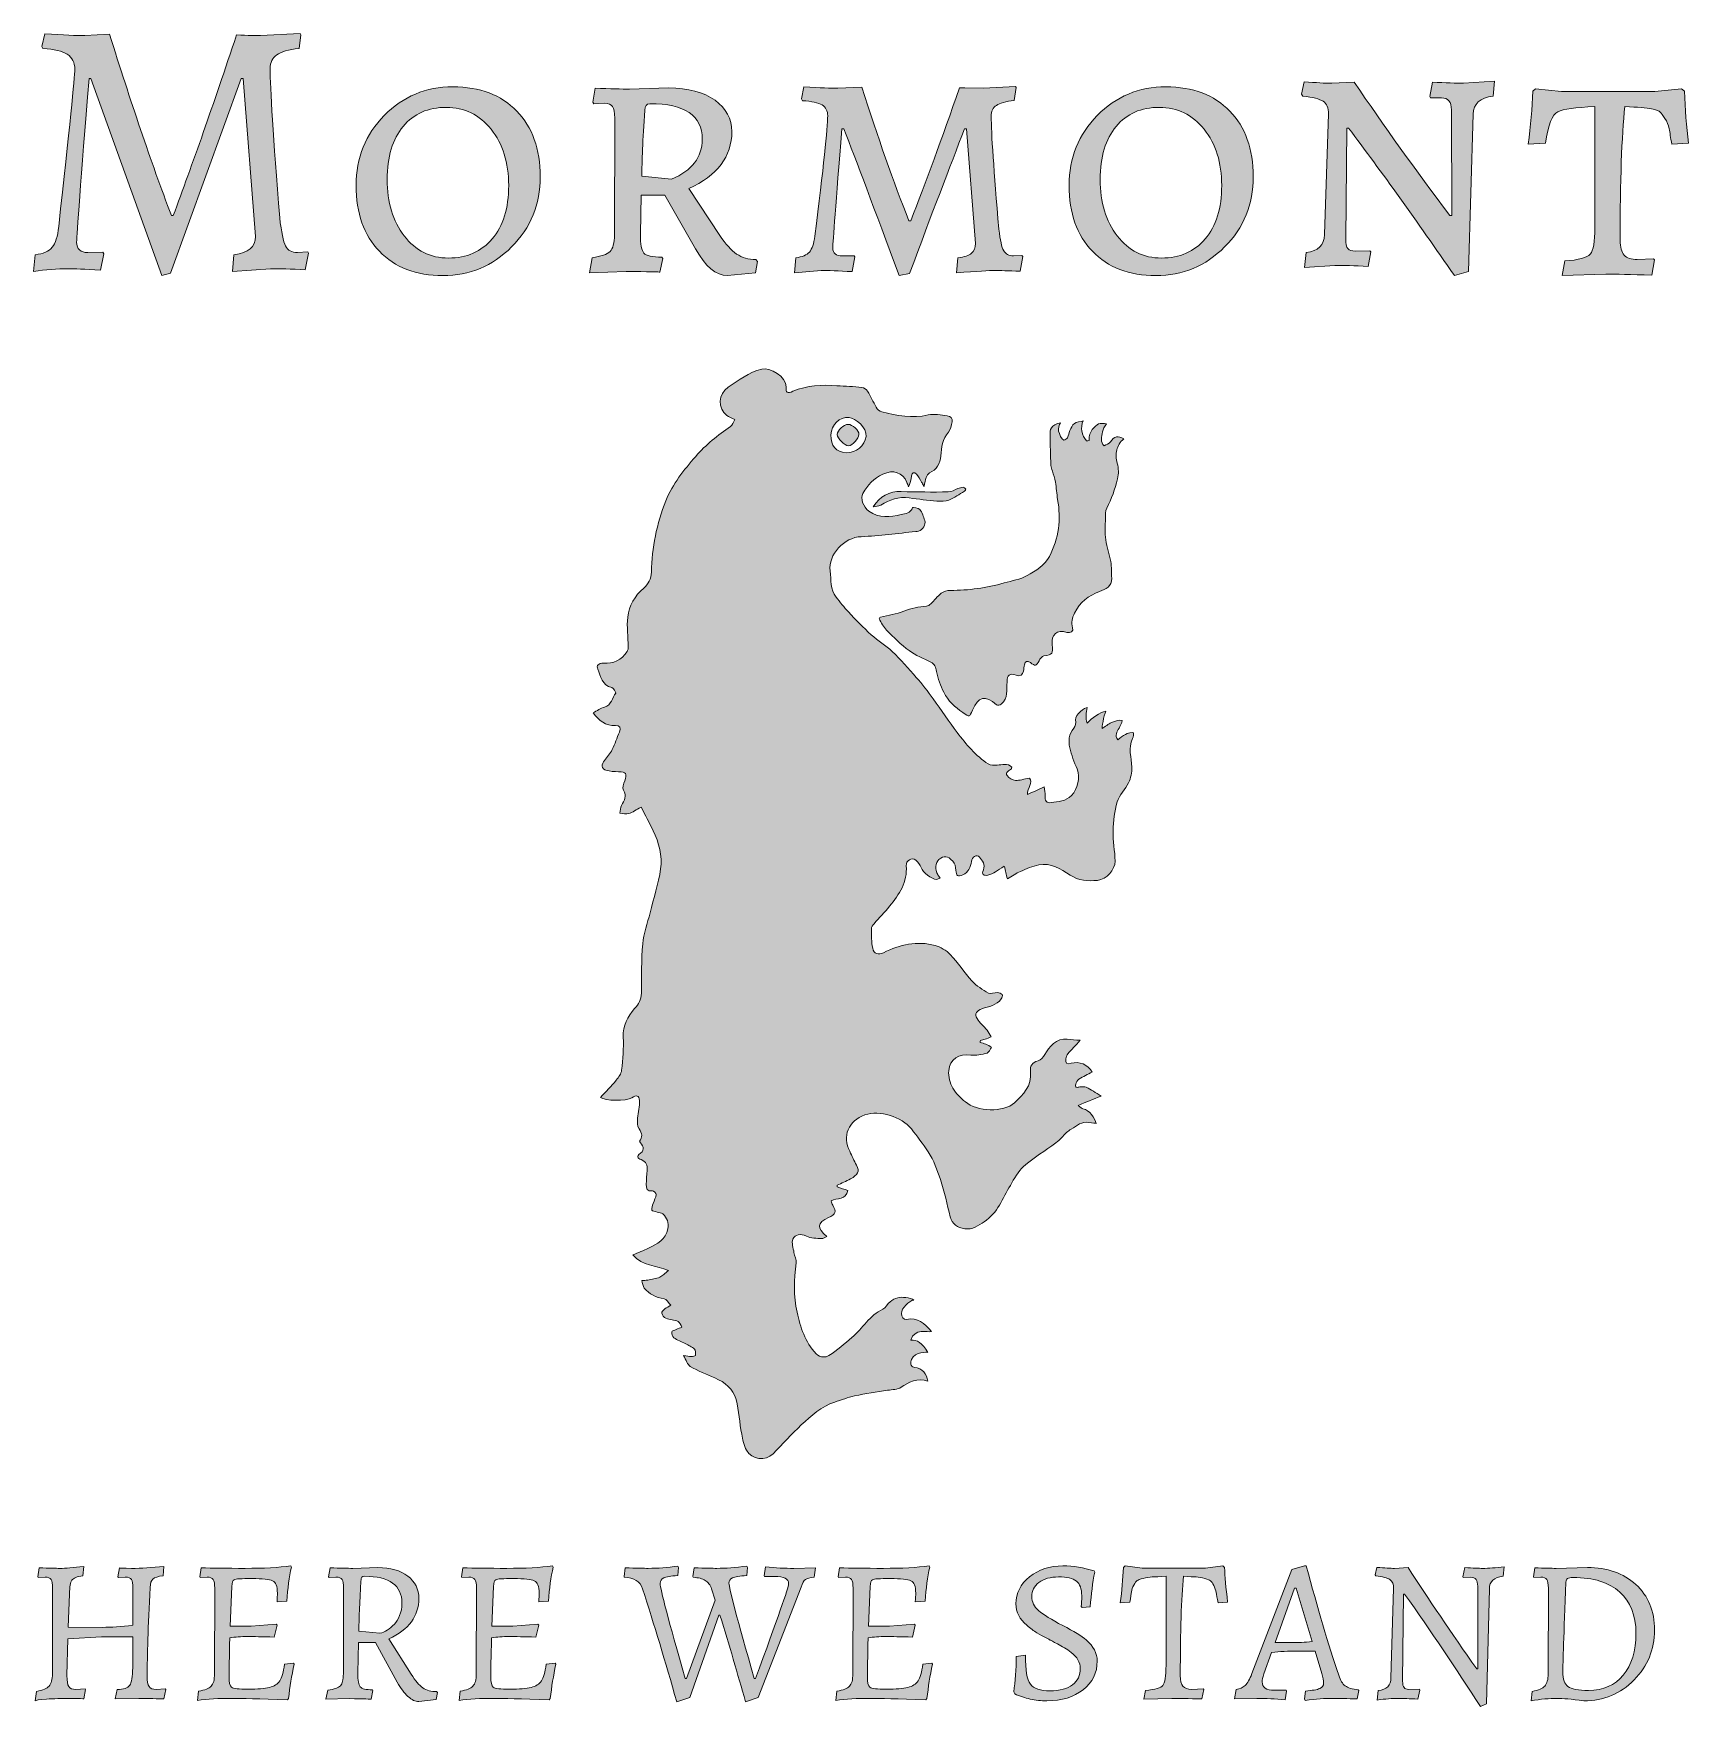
# Model space of a CAD drawing. Header units: inches. Extents: x 30.73 to 38.33, y -32.01 to -24.33.
import ezdxf

# ---------------------------------------------------------------- set-up
doc = ezdxf.new("R2010")
doc.units = ezdxf.units.IN
doc.header["$MEASUREMENT"] = 0
for name, color, linetype in [('Layer 2', 7, 'Continuous'), ('Layer 3', 7, 'Continuous'), ('Layer 4', 7, 'Continuous')]:
    doc.layers.add(name, color=color, linetype=linetype)

msp = doc.modelspace()

# ---------------------------------------------------------------- hatches: boundary and pattern name
at = {"layer": 'Layer 2', "true_color": 0xffffff}
h = msp.add_hatch(color=7, dxfattribs=at)
h.dxf.hatch_style = 2
edge = h.paths.add_edge_path()
edge.add_spline(control_points=[(30.9823, -24.5319), (30.9443, -25.0012), (30.9252, -25.2518), (30.9252, -25.2838), (30.9252, -25.3157), (30.9426, -25.3317), (30.9773, -25.3317), (30.9773, -25.3317), (31.0462, -25.33), (31.0462, -25.33), (31.0462, -25.33), (31.0496, -25.3367), (31.0496, -25.3367), (31.0496, -25.3367), (31.0344, -25.4123), (31.0344, -25.4123), (30.9627, -25.4078), (30.9129, -25.4056), (30.8849, -25.4056), (30.8356, -25.4056), (30.783, -25.4101), (30.727, -25.419), (30.727, -25.419), (30.7353, -25.3417), (30.7353, -25.3417), (30.7712, -25.3373), (30.797, -25.3258), (30.8126, -25.3073), (30.8283, -25.2888), (30.8384, -25.2572), (30.8429, -25.2124), (30.8922, -24.7632), (30.9168, -24.5226), (30.9168, -24.4907), (30.9168, -24.4588), (30.9053, -24.4355), (30.8824, -24.4209), (30.8594, -24.4064), (30.8222, -24.3974), (30.7706, -24.394), (30.7706, -24.394), (30.7656, -24.3857), (30.7656, -24.3857), (30.7656, -24.3857), (30.779, -24.3268), (30.779, -24.3268), (30.8653, -24.3325), (30.9263, -24.3352), (30.9622, -24.3352), (30.9622, -24.3352), (31.0764, -24.3285), (31.0764, -24.3285), (31.1716, -24.6343), (31.2663, -24.9122), (31.3604, -25.162), (31.3604, -25.162), (31.3688, -25.162), (31.3688, -25.162), (31.4562, -24.929), (31.5531, -24.6523), (31.6595, -24.3319), (31.7133, -24.3341), (31.7503, -24.3352), (31.7704, -24.3352), (31.7704, -24.3352), (31.9519, -24.3252), (31.9519, -24.3252), (31.9519, -24.3252), (31.9553, -24.3319), (31.9553, -24.3319), (31.9553, -24.3319), (31.9469, -24.394), (31.9469, -24.394), (31.8987, -24.3997), (31.8645, -24.4095), (31.8444, -24.4235), (31.8242, -24.4375), (31.8141, -24.4585), (31.8141, -24.4865), (31.8141, -24.5728), (31.8287, -24.8013), (31.8578, -25.172), (31.8656, -25.2382), (31.8746, -25.2813), (31.8847, -25.3014), (31.8948, -25.3216), (31.9132, -25.3317), (31.9401, -25.3317), (31.9401, -25.3317), (31.9872, -25.3283), (31.9872, -25.3283), (31.9872, -25.3283), (31.9905, -25.335), (31.9905, -25.335), (31.9905, -25.335), (31.9754, -25.4106), (31.9754, -25.4106), (31.9093, -25.4073), (31.8561, -25.4056), (31.8158, -25.4056), (31.8158, -25.4056), (31.641, -25.419), (31.641, -25.419), (31.641, -25.419), (31.6478, -25.3417), (31.6478, -25.3417), (31.7138, -25.3339), (31.7469, -25.3059), (31.7469, -25.2577), (31.7469, -25.2577), (31.6898, -24.5319), (31.6898, -24.5319), (31.6898, -24.5319), (31.6814, -24.5319), (31.6814, -24.5319), (31.6814, -24.5319), (31.3571, -25.4258), (31.3571, -25.4258), (31.3571, -25.4258), (31.3167, -25.4375), (31.3167, -25.4375), (31.3167, -25.4375), (30.9908, -24.5319), (30.9908, -24.5319), (30.9908, -24.5319), (30.9823, -24.5319), (30.9823, -24.5319)], knot_values=[0, 0, 0, 0, 1, 1, 1, 2, 2, 2, 3, 3, 3, 4, 4, 4, 5, 5, 5, 6, 6, 6, 7, 7, 7, 8, 8, 8, 9, 9, 9, 10, 10, 10, 11, 11, 11, 12, 12, 12, 13, 13, 13, 14, 14, 14, 15, 15, 15, 16, 16, 16, 17, 17, 17, 18, 18, 18, 19, 19, 19, 20, 20, 20, 21, 21, 21, 22, 22, 22, 23, 23, 23, 24, 24, 24, 25, 25, 25, 26, 26, 26, 27, 27, 27, 28, 28, 28, 29, 29, 29, 30, 30, 30, 31, 31, 31, 32, 32, 32, 33, 33, 33, 34, 34, 34, 35, 35, 35, 36, 36, 36, 37, 37, 37, 38, 38, 38, 39, 39, 39, 40, 40, 40, 41, 41, 41, 42, 42, 42, 42], degree=3, periodic=1)
h = msp.add_hatch(color=7, dxfattribs=at)
h.dxf.hatch_style = 2
edge = h.paths.add_edge_path()
edge.add_spline(control_points=[(33.0542, -24.983), (33.0542, -25.1102), (33.0105, -25.2177), (32.9231, -25.3056), (32.8357, -25.3936), (32.7304, -25.4375), (32.6072, -25.4375), (32.4839, -25.4375), (32.3868, -25.4003), (32.3156, -25.3258), (32.2445, -25.2513), (32.209, -25.1505), (32.209, -25.0233), (32.209, -24.8962), (32.2521, -24.7889), (32.3383, -24.7016), (32.4246, -24.6142), (32.5296, -24.5705), (32.6534, -24.5705), (32.7772, -24.5705), (32.8749, -24.6075), (32.9466, -24.6814), (33.0183, -24.7553), (33.0542, -24.8559), (33.0542, -24.983)], knot_values=[0, 0, 0, 0, 1, 1, 1, 2, 2, 2, 3, 3, 3, 4, 4, 4, 5, 5, 5, 6, 6, 6, 7, 7, 7, 8, 8, 8, 8], degree=3, periodic=1)
edge = h.paths.add_edge_path()
edge.add_spline(control_points=[(32.3518, -24.9964), (32.3518, -25.1012), (32.3778, -25.1874), (32.4299, -25.2552), (32.482, -25.323), (32.5498, -25.3569), (32.6332, -25.3569), (32.7167, -25.3569), (32.7836, -25.3275), (32.834, -25.2686), (32.8844, -25.2098), (32.9096, -25.1281), (32.9096, -25.0233), (32.9096, -24.9186), (32.8828, -24.8326), (32.829, -24.7654), (32.7752, -24.6982), (32.7066, -24.6646), (32.6231, -24.6646), (32.5397, -24.6646), (32.4736, -24.6937), (32.4249, -24.752), (32.3761, -24.8102), (32.3518, -24.8917), (32.3518, -24.9964)], knot_values=[0, 0, 0, 0, 1, 1, 1, 2, 2, 2, 3, 3, 3, 4, 4, 4, 5, 5, 5, 6, 6, 6, 7, 7, 7, 8, 8, 8, 8], degree=3, periodic=1)
h = msp.add_hatch(color=7, dxfattribs=at)
h.dxf.hatch_style = 2
edge = h.paths.add_edge_path()
edge.add_spline(control_points=[(33.8573, -24.6318), (33.9089, -24.6694), (33.9346, -24.7172), (33.9346, -24.7755), (33.9346, -24.8909), (33.8685, -24.9782), (33.7364, -25.0376), (33.7364, -25.0376), (33.8792, -25.2527), (33.8792, -25.2527), (33.9061, -25.293), (33.9318, -25.3216), (33.9565, -25.3384), (33.9811, -25.3552), (34.0108, -25.3636), (34.0455, -25.3636), (34.0455, -25.3636), (34.0522, -25.372), (34.0522, -25.372), (34.0522, -25.372), (34.0439, -25.4241), (34.0439, -25.4241), (34.0439, -25.4241), (33.9145, -25.4375), (33.9145, -25.4375), (33.8618, -25.4375), (33.8131, -25.3966), (33.7683, -25.3149), (33.7683, -25.3149), (33.6271, -25.0679), (33.6271, -25.0679), (33.6271, -25.0679), (33.5179, -25.0679), (33.5179, -25.0679), (33.5179, -25.0679), (33.5146, -25.2476), (33.5146, -25.2476), (33.5146, -25.2936), (33.5198, -25.3224), (33.5305, -25.3342), (33.5411, -25.3459), (33.5689, -25.3524), (33.6137, -25.3535), (33.6137, -25.3535), (33.617, -25.3585), (33.617, -25.3585), (33.617, -25.3585), (33.6036, -25.4224), (33.6036, -25.4224), (33.6036, -25.4201), (33.5521, -25.419), (33.449, -25.419), (33.449, -25.419), (33.281, -25.4241), (33.281, -25.4241), (33.281, -25.4241), (33.2927, -25.3552), (33.2927, -25.3552), (33.3342, -25.3496), (33.3616, -25.3401), (33.3751, -25.3266), (33.3885, -25.3132), (33.3953, -25.288), (33.3953, -25.251), (33.3953, -25.251), (33.3969, -24.715), (33.3969, -24.715), (33.3969, -24.6881), (33.3936, -24.6699), (33.3868, -24.6604), (33.3801, -24.6509), (33.3672, -24.6461), (33.3482, -24.6461), (33.3482, -24.6461), (33.3012, -24.6478), (33.3012, -24.6478), (33.3012, -24.6478), (33.2961, -24.641), (33.2961, -24.641), (33.2961, -24.641), (33.3062, -24.5772), (33.3062, -24.5772), (33.3768, -24.5795), (33.4294, -24.5806), (33.4641, -24.5806), (33.4641, -24.5806), (33.6439, -24.5755), (33.6439, -24.5755), (33.7347, -24.5755), (33.8058, -24.5943), (33.8573, -24.6318)], knot_values=[0, 0, 0, 0, 1, 1, 1, 2, 2, 2, 3, 3, 3, 4, 4, 4, 5, 5, 5, 6, 6, 6, 7, 7, 7, 8, 8, 8, 9, 9, 9, 10, 10, 10, 11, 11, 11, 12, 12, 12, 13, 13, 13, 14, 14, 14, 15, 15, 15, 16, 16, 16, 17, 17, 17, 18, 18, 18, 19, 19, 19, 20, 20, 20, 21, 21, 21, 22, 22, 22, 23, 23, 23, 24, 24, 24, 25, 25, 25, 26, 26, 26, 27, 27, 27, 28, 28, 28, 29, 29, 29, 30, 30, 30, 30], degree=3, periodic=1)
edge = h.paths.add_edge_path()
edge.add_spline(control_points=[(33.6574, -24.9939), (33.7515, -24.9559), (33.7985, -24.8948), (33.7985, -24.8108), (33.7985, -24.7021), (33.7184, -24.6478), (33.5582, -24.6478), (33.5425, -24.6478), (33.5347, -24.6579), (33.5347, -24.678), (33.5257, -24.8147), (33.5213, -24.9155), (33.5213, -24.9805), (33.5213, -24.9805), (33.6574, -24.9939), (33.6574, -24.9939)], knot_values=[0, 0, 0, 0, 1, 1, 1, 2, 2, 2, 3, 3, 3, 4, 4, 4, 5, 5, 5, 5], degree=3, periodic=1)
h = msp.add_hatch(color=7, dxfattribs=at)
h.dxf.hatch_style = 2
edge = h.paths.add_edge_path()
edge.add_spline(control_points=[(35.2587, -25.4174), (35.2038, -25.4151), (35.1649, -25.414), (35.1419, -25.414), (35.1189, -25.414), (35.0604, -25.4174), (34.9663, -25.4241), (34.9663, -25.4241), (34.973, -25.3552), (34.973, -25.3552), (35.0021, -25.3518), (35.0229, -25.3451), (35.0352, -25.335), (35.0475, -25.325), (35.0537, -25.3098), (35.0537, -25.2897), (35.0537, -25.2897), (35.0117, -24.7637), (35.0117, -24.7637), (35.0117, -24.7637), (35.0033, -24.7637), (35.0033, -24.7637), (34.9372, -24.9329), (34.8531, -25.1541), (34.7512, -25.4275), (34.7512, -25.4275), (34.7025, -25.4375), (34.7025, -25.4375), (34.5893, -25.1306), (34.5048, -24.906), (34.4488, -24.7637), (34.4488, -24.7637), (34.4404, -24.7637), (34.4404, -24.7637), (34.4124, -25.1032), (34.3984, -25.2852), (34.3984, -25.3098), (34.3984, -25.3345), (34.4129, -25.3468), (34.4421, -25.3468), (34.4421, -25.3468), (34.4958, -25.3468), (34.4958, -25.3468), (34.4958, -25.3468), (34.4992, -25.3518), (34.4992, -25.3518), (34.4992, -25.3518), (34.4874, -25.4191), (34.4874, -25.4191), (34.4236, -25.4157), (34.3759, -25.414), (34.3446, -25.414), (34.3446, -25.414), (34.2219, -25.4241), (34.2219, -25.4241), (34.2219, -25.4241), (34.2287, -25.3552), (34.2287, -25.3552), (34.2578, -25.3518), (34.2785, -25.3432), (34.2908, -25.3292), (34.3031, -25.3152), (34.3115, -25.2908), (34.316, -25.2561), (34.3552, -24.9424), (34.3748, -24.7581), (34.3748, -24.7032), (34.3748, -24.6808), (34.3662, -24.6643), (34.3488, -24.6537), (34.3314, -24.643), (34.3015, -24.6366), (34.2589, -24.6343), (34.2589, -24.6343), (34.2539, -24.6259), (34.2539, -24.6259), (34.2539, -24.6259), (34.2656, -24.5705), (34.2656, -24.5705), (34.3395, -24.575), (34.3916, -24.5772), (34.4219, -24.5772), (34.4219, -24.5772), (34.5311, -24.5722), (34.5311, -24.5722), (34.605, -24.8029), (34.6773, -25.0074), (34.7479, -25.1855), (34.7479, -25.1855), (34.7563, -25.1855), (34.7563, -25.1855), (34.8246, -25.0107), (34.8991, -24.8074), (34.9798, -24.5755), (34.9798, -24.5755), (35.005, -24.5755), (35.005, -24.5755), (35.005, -24.5755), (35.0907, -24.5772), (35.0907, -24.5772), (35.0907, -24.5772), (35.2368, -24.5688), (35.2368, -24.5688), (35.2368, -24.5688), (35.2402, -24.5738), (35.2402, -24.5738), (35.2402, -24.5738), (35.2318, -24.6327), (35.2318, -24.6327), (35.1926, -24.6372), (35.1651, -24.6447), (35.1495, -24.6554), (35.1338, -24.666), (35.126, -24.6825), (35.126, -24.7049), (35.126, -24.7822), (35.1377, -24.9553), (35.1612, -25.2241), (35.1668, -25.2745), (35.1741, -25.3076), (35.1831, -25.3233), (35.192, -25.339), (35.2072, -25.3468), (35.2284, -25.3468), (35.2284, -25.3468), (35.2671, -25.3451), (35.2671, -25.3451), (35.2671, -25.3451), (35.2704, -25.3502), (35.2704, -25.3502), (35.2704, -25.3502), (35.2587, -25.4174), (35.2587, -25.4174)], knot_values=[0, 0, 0, 0, 1, 1, 1, 2, 2, 2, 3, 3, 3, 4, 4, 4, 5, 5, 5, 6, 6, 6, 7, 7, 7, 8, 8, 8, 9, 9, 9, 10, 10, 10, 11, 11, 11, 12, 12, 12, 13, 13, 13, 14, 14, 14, 15, 15, 15, 16, 16, 16, 17, 17, 17, 18, 18, 18, 19, 19, 19, 20, 20, 20, 21, 21, 21, 22, 22, 22, 23, 23, 23, 24, 24, 24, 25, 25, 25, 26, 26, 26, 27, 27, 27, 28, 28, 28, 29, 29, 29, 30, 30, 30, 31, 31, 31, 32, 32, 32, 33, 33, 33, 34, 34, 34, 35, 35, 35, 36, 36, 36, 37, 37, 37, 38, 38, 38, 39, 39, 39, 40, 40, 40, 41, 41, 41, 42, 42, 42, 43, 43, 43, 44, 44, 44, 44], degree=3, periodic=1)
h = msp.add_hatch(color=7, dxfattribs=at)
h.dxf.hatch_style = 2
edge = h.paths.add_edge_path()
edge.add_spline(control_points=[(36.3291, -24.983), (36.3291, -25.1102), (36.2854, -25.2177), (36.198, -25.3056), (36.1106, -25.3936), (36.0053, -25.4375), (35.8821, -25.4375), (35.7588, -25.4375), (35.6617, -25.4003), (35.5905, -25.3258), (35.5194, -25.2513), (35.4839, -25.1505), (35.4839, -25.0233), (35.4839, -24.8962), (35.527, -24.7889), (35.6132, -24.7016), (35.6995, -24.6142), (35.8045, -24.5705), (35.9283, -24.5705), (36.052, -24.5705), (36.1498, -24.6075), (36.2215, -24.6814), (36.2932, -24.7553), (36.3291, -24.8559), (36.3291, -24.983)], knot_values=[0, 0, 0, 0, 1, 1, 1, 2, 2, 2, 3, 3, 3, 4, 4, 4, 5, 5, 5, 6, 6, 6, 7, 7, 7, 8, 8, 8, 8], degree=3, periodic=1)
edge = h.paths.add_edge_path()
edge.add_spline(control_points=[(35.6267, -24.9964), (35.6267, -25.1012), (35.6527, -25.1874), (35.7048, -25.2552), (35.7569, -25.323), (35.8247, -25.3569), (35.9081, -25.3569), (35.9916, -25.3569), (36.0585, -25.3275), (36.1089, -25.2686), (36.1593, -25.2098), (36.1845, -25.1281), (36.1845, -25.0233), (36.1845, -24.9186), (36.1577, -24.8326), (36.1039, -24.7654), (36.0501, -24.6982), (35.9815, -24.6646), (35.898, -24.6646), (35.8146, -24.6646), (35.7485, -24.6937), (35.6998, -24.752), (35.651, -24.8102), (35.6267, -24.8917), (35.6267, -24.9964)], knot_values=[0, 0, 0, 0, 1, 1, 1, 2, 2, 2, 3, 3, 3, 4, 4, 4, 5, 5, 5, 6, 6, 6, 7, 7, 7, 8, 8, 8, 8], degree=3, periodic=1)
h = msp.add_hatch(color=7, dxfattribs=at)
h.dxf.hatch_style = 2
edge = h.paths.add_edge_path()
edge.add_spline(control_points=[(37.1944, -24.6209), (37.1944, -24.6209), (37.144, -24.6209), (37.144, -24.6209), (37.144, -24.6209), (37.1406, -24.6142), (37.1406, -24.6142), (37.1406, -24.6142), (37.1524, -24.5486), (37.1524, -24.5486), (37.214, -24.552), (37.2616, -24.5537), (37.2952, -24.5537), (37.2952, -24.5537), (37.438, -24.5436), (37.438, -24.5436), (37.438, -24.5436), (37.4313, -24.6125), (37.4313, -24.6125), (37.3708, -24.6203), (37.34, -24.6484), (37.3389, -24.6965), (37.3389, -24.6965), (37.3187, -25.419), (37.3187, -25.419), (37.3187, -25.419), (37.2532, -25.4375), (37.2532, -25.4375), (37.0807, -25.1866), (36.9188, -24.9609), (36.7676, -24.7604), (36.7676, -24.7604), (36.7592, -24.7604), (36.7592, -24.7604), (36.7592, -24.7604), (36.7541, -25.2695), (36.7541, -25.2695), (36.7541, -25.2908), (36.7575, -25.3054), (36.7642, -25.3132), (36.7709, -25.321), (36.7821, -25.3249), (36.7978, -25.3249), (36.7978, -25.3249), (36.865, -25.3233), (36.865, -25.3233), (36.865, -25.3233), (36.8701, -25.3283), (36.8701, -25.3283), (36.8701, -25.3283), (36.8566, -25.3955), (36.8566, -25.3955), (36.7939, -25.3922), (36.7429, -25.3905), (36.7037, -25.3905), (36.7037, -25.3905), (36.5643, -25.4006), (36.5643, -25.4006), (36.5643, -25.4006), (36.5727, -25.3317), (36.5727, -25.3317), (36.6276, -25.3249), (36.6556, -25.2975), (36.6567, -25.2493), (36.6567, -25.2493), (36.6752, -24.6948), (36.6752, -24.6948), (36.6752, -24.6668), (36.667, -24.6475), (36.6508, -24.6369), (36.6345, -24.6262), (36.6035, -24.6181), (36.5575, -24.6125), (36.5575, -24.6125), (36.5508, -24.6041), (36.5508, -24.6041), (36.5508, -24.6041), (36.5626, -24.547), (36.5626, -24.547), (36.6175, -24.5515), (36.66, -24.5537), (36.6903, -24.5537), (36.6903, -24.5537), (36.7928, -24.5486), (36.7928, -24.5486), (36.9283, -24.748), (37.0751, -24.9525), (37.233, -25.162), (37.233, -25.162), (37.2414, -25.162), (37.2414, -25.162), (37.2414, -25.162), (37.2398, -24.6763), (37.2398, -24.6763), (37.2398, -24.6394), (37.2246, -24.6209), (37.1944, -24.6209)], knot_values=[0, 0, 0, 0, 1, 1, 1, 2, 2, 2, 3, 3, 3, 4, 4, 4, 5, 5, 5, 6, 6, 6, 7, 7, 7, 8, 8, 8, 9, 9, 9, 10, 10, 10, 11, 11, 11, 12, 12, 12, 13, 13, 13, 14, 14, 14, 15, 15, 15, 16, 16, 16, 17, 17, 17, 18, 18, 18, 19, 19, 19, 20, 20, 20, 21, 21, 21, 22, 22, 22, 23, 23, 23, 24, 24, 24, 25, 25, 25, 26, 26, 26, 27, 27, 27, 28, 28, 28, 29, 29, 29, 30, 30, 30, 31, 31, 31, 32, 32, 32, 32], degree=3, periodic=1)
h = msp.add_hatch(color=7, dxfattribs=at)
h.dxf.hatch_style = 2
edge = h.paths.add_edge_path()
edge.add_spline(control_points=[(37.8984, -25.2174), (37.8984, -25.2174), (37.8984, -24.6612), (37.8984, -24.6612), (37.8088, -24.6646), (37.7523, -24.6724), (37.7287, -24.6847), (37.7029, -24.6971), (37.6839, -24.7452), (37.6716, -24.8292), (37.6716, -24.8292), (37.5926, -24.8343), (37.5926, -24.8343), (37.6038, -24.7492), (37.6105, -24.6679), (37.6128, -24.5906), (37.6128, -24.5906), (37.6262, -24.5789), (37.6262, -24.5789), (37.6262, -24.5789), (37.7455, -24.5923), (37.7455, -24.5923), (37.7455, -24.5923), (38.174, -24.5923), (38.174, -24.5923), (38.174, -24.5923), (38.2967, -24.5789), (38.2967, -24.5789), (38.2967, -24.5789), (38.3101, -24.5906), (38.3101, -24.5906), (38.3123, -24.6724), (38.3185, -24.752), (38.3286, -24.8292), (38.3286, -24.8292), (38.2513, -24.8343), (38.2513, -24.8343), (38.2468, -24.8041), (38.2429, -24.7802), (38.2395, -24.7629), (38.2362, -24.7455), (38.2297, -24.7299), (38.2202, -24.7158), (38.2107, -24.7018), (38.2034, -24.692), (38.1984, -24.6864), (38.1933, -24.6808), (38.1801, -24.6758), (38.1589, -24.6713), (38.1354, -24.6668), (38.0945, -24.6635), (38.0362, -24.6612), (38.0217, -24.7968), (38.0144, -25.0012), (38.0144, -25.2745), (38.0144, -25.307), (38.0205, -25.33), (38.0329, -25.3434), (38.0452, -25.3569), (38.0653, -25.3636), (38.0934, -25.3636), (38.0934, -25.3636), (38.1673, -25.3602), (38.1673, -25.3602), (38.1673, -25.3602), (38.1723, -25.3653), (38.1723, -25.3653), (38.1723, -25.3653), (38.1606, -25.4358), (38.1606, -25.4358), (38.0631, -25.4325), (37.9925, -25.4308), (37.9488, -25.4308), (37.9488, -25.4308), (37.7489, -25.4375), (37.7489, -25.4375), (37.7489, -25.4375), (37.7606, -25.3703), (37.7606, -25.3703), (37.8245, -25.3658), (37.8634, -25.3552), (37.8774, -25.3384), (37.8914, -25.3216), (37.8984, -25.2813), (37.8984, -25.2174)], knot_values=[0, 0, 0, 0, 1, 1, 1, 2, 2, 2, 3, 3, 3, 4, 4, 4, 5, 5, 5, 6, 6, 6, 7, 7, 7, 8, 8, 8, 9, 9, 9, 10, 10, 10, 11, 11, 11, 12, 12, 12, 13, 13, 13, 14, 14, 14, 15, 15, 15, 16, 16, 16, 17, 17, 17, 18, 18, 18, 19, 19, 19, 20, 20, 20, 21, 21, 21, 22, 22, 22, 23, 23, 23, 24, 24, 24, 25, 25, 25, 26, 26, 26, 27, 27, 27, 28, 28, 28, 28], degree=3, periodic=1)
at = {"layer": 'Layer 3', "true_color": 0xffffff}
h = msp.add_hatch(color=7, dxfattribs=at)
h.dxf.hatch_style = 2
edge = h.paths.add_edge_path()
edge.add_spline(control_points=[(31.2492, -31.868), (31.2492, -31.8936), (31.252, -31.9107), (31.2576, -31.9191), (31.2632, -31.9275), (31.2742, -31.9318), (31.2904, -31.9318), (31.2904, -31.9318), (31.3326, -31.9289), (31.3326, -31.9289), (31.3326, -31.9289), (31.3345, -31.9327), (31.3345, -31.9327), (31.3345, -31.9327), (31.326, -31.9758), (31.326, -31.9758), (31.2767, -31.9739), (31.2382, -31.973), (31.2107, -31.973), (31.2107, -31.973), (31.1029, -31.9749), (31.1029, -31.9749), (31.1029, -31.9749), (31.1113, -31.9327), (31.1113, -31.9327), (31.1407, -31.9321), (31.1599, -31.9255), (31.169, -31.913), (31.178, -31.9005), (31.1826, -31.8736), (31.1826, -31.8324), (31.1826, -31.8324), (31.1826, -31.6908), (31.1826, -31.6908), (31.1163, -31.6902), (31.0688, -31.6899), (31.0401, -31.6899), (31.0401, -31.6899), (30.8844, -31.7002), (30.8844, -31.7002), (30.8844, -31.7002), (30.8807, -31.868), (30.8807, -31.868), (30.8807, -31.8936), (30.8835, -31.9107), (30.8891, -31.9191), (30.8947, -31.9275), (30.9057, -31.9318), (30.9219, -31.9318), (30.9219, -31.9318), (30.9641, -31.9289), (30.9641, -31.9289), (30.9641, -31.9289), (30.966, -31.9327), (30.966, -31.9327), (30.966, -31.9327), (30.9576, -31.9758), (30.9576, -31.9758), (30.9576, -31.9739), (30.9374, -31.973), (30.8971, -31.973), (30.8568, -31.973), (30.8199, -31.9742), (30.7865, -31.9767), (30.753, -31.9792), (30.736, -31.9817), (30.7353, -31.9843), (30.7353, -31.9843), (30.741, -31.9411), (30.741, -31.9411), (30.7697, -31.9355), (30.7891, -31.9272), (30.7991, -31.9163), (30.8091, -31.9054), (30.8141, -31.8867), (30.8141, -31.8605), (30.8141, -31.8605), (30.815, -31.4667), (30.815, -31.4667), (30.815, -31.4467), (30.8127, -31.4333), (30.808, -31.4264), (30.8033, -31.4195), (30.7941, -31.4161), (30.7804, -31.4161), (30.7804, -31.4161), (30.7485, -31.4179), (30.7485, -31.4179), (30.7485, -31.4179), (30.7466, -31.4142), (30.7466, -31.4142), (30.7466, -31.4142), (30.7532, -31.3729), (30.7532, -31.3729), (30.7988, -31.3748), (30.8303, -31.3758), (30.8479, -31.3758), (30.8735, -31.3758), (30.91, -31.3729), (30.9576, -31.3673), (30.9576, -31.3673), (30.9538, -31.4095), (30.9538, -31.4095), (30.9269, -31.4139), (30.9102, -31.4206), (30.9037, -31.4297), (30.8971, -31.4387), (30.8932, -31.4601), (30.8919, -31.4939), (30.8919, -31.4939), (30.8863, -31.6458), (30.8863, -31.6458), (30.8863, -31.6458), (31.0438, -31.6467), (31.0438, -31.6467), (31.0838, -31.6467), (31.1301, -31.6436), (31.1826, -31.6373), (31.1826, -31.6373), (31.1835, -31.4667), (31.1835, -31.4667), (31.1835, -31.4467), (31.1812, -31.4333), (31.1765, -31.4264), (31.1718, -31.4195), (31.1626, -31.4161), (31.1488, -31.4161), (31.1488, -31.4161), (31.1169, -31.4179), (31.1169, -31.4179), (31.1169, -31.4179), (31.1151, -31.4142), (31.1151, -31.4142), (31.1151, -31.4142), (31.1217, -31.3729), (31.1217, -31.3729), (31.1217, -31.3748), (31.1404, -31.3758), (31.1779, -31.3758), (31.2216, -31.3758), (31.271, -31.3729), (31.326, -31.3673), (31.326, -31.3673), (31.3223, -31.4095), (31.3223, -31.4095), (31.2991, -31.4126), (31.2837, -31.4178), (31.2759, -31.425), (31.2681, -31.4322), (31.2635, -31.4448), (31.2623, -31.463), (31.2535, -31.6455), (31.2492, -31.7805), (31.2492, -31.868)], knot_values=[0, 0, 0, 0, 1, 1, 1, 2, 2, 2, 3, 3, 3, 4, 4, 4, 5, 5, 5, 6, 6, 6, 7, 7, 7, 8, 8, 8, 9, 9, 9, 10, 10, 10, 11, 11, 11, 12, 12, 12, 13, 13, 13, 14, 14, 14, 15, 15, 15, 16, 16, 16, 17, 17, 17, 18, 18, 18, 19, 19, 19, 20, 20, 20, 21, 21, 21, 22, 22, 22, 23, 23, 23, 24, 24, 24, 25, 25, 25, 26, 26, 26, 27, 27, 27, 28, 28, 28, 29, 29, 29, 30, 30, 30, 31, 31, 31, 32, 32, 32, 33, 33, 33, 34, 34, 34, 35, 35, 35, 36, 36, 36, 37, 37, 37, 38, 38, 38, 39, 39, 39, 40, 40, 40, 41, 41, 41, 42, 42, 42, 43, 43, 43, 44, 44, 44, 45, 45, 45, 46, 46, 46, 47, 47, 47, 48, 48, 48, 49, 49, 49, 50, 50, 50, 51, 51, 51, 51], degree=3, periodic=1)
h = msp.add_hatch(color=7, dxfattribs=at)
h.dxf.hatch_style = 2
edge = h.paths.add_edge_path()
edge.add_spline(control_points=[(31.6308, -31.6411), (31.6308, -31.6411), (31.7273, -31.642), (31.7273, -31.642), (31.7273, -31.642), (31.8417, -31.6317), (31.8417, -31.6317), (31.8417, -31.6317), (31.8455, -31.6364), (31.8455, -31.6364), (31.8455, -31.6364), (31.8323, -31.6917), (31.8323, -31.6917), (31.7786, -31.6899), (31.7375, -31.6889), (31.709, -31.6889), (31.6806, -31.6889), (31.6539, -31.6911), (31.6289, -31.6955), (31.6264, -31.7855), (31.6251, -31.8442), (31.6251, -31.8717), (31.6251, -31.8993), (31.629, -31.916), (31.6369, -31.9219), (31.6447, -31.9278), (31.6701, -31.9308), (31.7132, -31.9308), (31.7564, -31.9308), (31.7889, -31.9282), (31.8108, -31.9228), (31.8327, -31.9175), (31.8484, -31.9075), (31.8581, -31.8928), (31.8678, -31.8782), (31.8751, -31.8527), (31.8801, -31.8164), (31.8801, -31.8164), (31.9214, -31.8117), (31.9214, -31.8117), (31.9214, -31.8117), (31.9242, -31.8164), (31.9242, -31.8164), (31.913, -31.8683), (31.9045, -31.9208), (31.8989, -31.9739), (31.8989, -31.9739), (31.8942, -31.9796), (31.8942, -31.9796), (31.7642, -31.9752), (31.6792, -31.973), (31.6392, -31.973), (31.5779, -31.973), (31.5248, -31.9761), (31.4798, -31.9824), (31.4798, -31.9824), (31.4854, -31.9392), (31.4854, -31.9392), (31.5136, -31.9355), (31.5328, -31.9282), (31.5431, -31.9172), (31.5534, -31.9063), (31.5585, -31.8874), (31.5585, -31.8605), (31.5585, -31.8605), (31.5595, -31.4667), (31.5595, -31.4667), (31.5595, -31.4467), (31.5572, -31.4333), (31.5524, -31.4264), (31.5478, -31.4195), (31.5386, -31.4161), (31.5248, -31.4161), (31.5248, -31.4161), (31.4929, -31.4179), (31.4929, -31.4179), (31.4929, -31.4179), (31.491, -31.4142), (31.491, -31.4142), (31.491, -31.4142), (31.4976, -31.3729), (31.4976, -31.3729), (31.547, -31.3748), (31.6142, -31.3758), (31.6992, -31.3758), (31.7842, -31.3758), (31.8542, -31.372), (31.9092, -31.3645), (31.9092, -31.3645), (31.912, -31.3701), (31.912, -31.3701), (31.9014, -31.4164), (31.8942, -31.4683), (31.8905, -31.5258), (31.8905, -31.5258), (31.8455, -31.5295), (31.8455, -31.5295), (31.8467, -31.5114), (31.8473, -31.498), (31.8473, -31.4892), (31.8473, -31.4586), (31.84, -31.4398), (31.8253, -31.433), (31.8106, -31.4261), (31.779, -31.4226), (31.7306, -31.4226), (31.6822, -31.4226), (31.6548, -31.4244), (31.6486, -31.4278), (31.6423, -31.4312), (31.6389, -31.4417), (31.6383, -31.4592), (31.6383, -31.4592), (31.6308, -31.6411), (31.6308, -31.6411)], knot_values=[0, 0, 0, 0, 1, 1, 1, 2, 2, 2, 3, 3, 3, 4, 4, 4, 5, 5, 5, 6, 6, 6, 7, 7, 7, 8, 8, 8, 9, 9, 9, 10, 10, 10, 11, 11, 11, 12, 12, 12, 13, 13, 13, 14, 14, 14, 15, 15, 15, 16, 16, 16, 17, 17, 17, 18, 18, 18, 19, 19, 19, 20, 20, 20, 21, 21, 21, 22, 22, 22, 23, 23, 23, 24, 24, 24, 25, 25, 25, 26, 26, 26, 27, 27, 27, 28, 28, 28, 29, 29, 29, 30, 30, 30, 31, 31, 31, 32, 32, 32, 33, 33, 33, 34, 34, 34, 35, 35, 35, 36, 36, 36, 37, 37, 37, 38, 38, 38, 38], degree=3, periodic=1)
h = msp.add_hatch(color=7, dxfattribs=at)
h.dxf.hatch_style = 2
edge = h.paths.add_edge_path()
edge.add_spline(control_points=[(32.4464, -31.4114), (32.4802, -31.4376), (32.4971, -31.4717), (32.4971, -31.5136), (32.4971, -31.5955), (32.4512, -31.6574), (32.3593, -31.6992), (32.3593, -31.6992), (32.4624, -31.8624), (32.4624, -31.8624), (32.4805, -31.8924), (32.4982, -31.9132), (32.5154, -31.9247), (32.5326, -31.9363), (32.5537, -31.9421), (32.5787, -31.9421), (32.5787, -31.9421), (32.5824, -31.9458), (32.5824, -31.9458), (32.5824, -31.9458), (32.5768, -31.9777), (32.5768, -31.9777), (32.5768, -31.9777), (32.4971, -31.988), (32.4971, -31.988), (32.4815, -31.988), (32.4647, -31.98), (32.4469, -31.9641), (32.4291, -31.9482), (32.4127, -31.9265), (32.3977, -31.8989), (32.3977, -31.8989), (32.2974, -31.717), (32.2974, -31.717), (32.2974, -31.717), (32.2196, -31.717), (32.2196, -31.717), (32.2196, -31.717), (32.2168, -31.8567), (32.2168, -31.8567), (32.2168, -31.8905), (32.2205, -31.9117), (32.228, -31.9205), (32.2355, -31.9293), (32.2543, -31.9336), (32.2843, -31.9336), (32.2843, -31.9336), (32.2861, -31.9374), (32.2861, -31.9374), (32.2861, -31.9374), (32.2777, -31.9767), (32.2777, -31.9767), (32.2777, -31.9761), (32.2446, -31.9752), (32.1783, -31.9739), (32.1783, -31.9739), (32.0705, -31.9767), (32.0705, -31.9767), (32.0705, -31.9767), (32.0789, -31.9346), (32.0789, -31.9346), (32.1083, -31.9314), (32.1275, -31.925), (32.1366, -31.9153), (32.1456, -31.9056), (32.1502, -31.8874), (32.1502, -31.8605), (32.1502, -31.8605), (32.1511, -31.4667), (32.1511, -31.4667), (32.1511, -31.4467), (32.1488, -31.4333), (32.1441, -31.4264), (32.1394, -31.4195), (32.1302, -31.4161), (32.1164, -31.4161), (32.1164, -31.4161), (32.0845, -31.4179), (32.0845, -31.4179), (32.0845, -31.4179), (32.0827, -31.4142), (32.0827, -31.4142), (32.0827, -31.4142), (32.0892, -31.3729), (32.0892, -31.3729), (32.1349, -31.3748), (32.1695, -31.3758), (32.1933, -31.3758), (32.1933, -31.3758), (32.3086, -31.372), (32.3086, -31.372), (32.3668, -31.372), (32.4127, -31.3851), (32.4464, -31.4114)], knot_values=[0, 0, 0, 0, 1, 1, 1, 2, 2, 2, 3, 3, 3, 4, 4, 4, 5, 5, 5, 6, 6, 6, 7, 7, 7, 8, 8, 8, 9, 9, 9, 10, 10, 10, 11, 11, 11, 12, 12, 12, 13, 13, 13, 14, 14, 14, 15, 15, 15, 16, 16, 16, 17, 17, 17, 18, 18, 18, 19, 19, 19, 20, 20, 20, 21, 21, 21, 22, 22, 22, 23, 23, 23, 24, 24, 24, 25, 25, 25, 26, 26, 26, 27, 27, 27, 28, 28, 28, 29, 29, 29, 30, 30, 30, 31, 31, 31, 31], degree=3, periodic=1)
edge = h.paths.add_edge_path()
edge.add_spline(control_points=[(32.4193, -31.5361), (32.4193, -31.4536), (32.3621, -31.4123), (32.2477, -31.4123), (32.2414, -31.4123), (32.2372, -31.4137), (32.235, -31.4165), (32.2328, -31.4194), (32.2314, -31.4251), (32.2308, -31.4339), (32.2252, -31.5295), (32.2221, -31.6064), (32.2214, -31.6645), (32.2214, -31.6645), (32.318, -31.6739), (32.318, -31.6739), (32.3411, -31.6683), (32.3633, -31.6546), (32.3846, -31.6327), (32.3933, -31.6233), (32.4013, -31.61), (32.4085, -31.5928), (32.4157, -31.5756), (32.4193, -31.5567), (32.4193, -31.5361)], knot_values=[0, 0, 0, 0, 1, 1, 1, 2, 2, 2, 3, 3, 3, 4, 4, 4, 5, 5, 5, 6, 6, 6, 7, 7, 7, 8, 8, 8, 8], degree=3, periodic=1)
h = msp.add_hatch(color=7, dxfattribs=at)
h.dxf.hatch_style = 2
edge = h.paths.add_edge_path()
edge.add_spline(control_points=[(32.8328, -31.6411), (32.8328, -31.6411), (32.9293, -31.642), (32.9293, -31.642), (32.9293, -31.642), (33.0437, -31.6317), (33.0437, -31.6317), (33.0437, -31.6317), (33.0475, -31.6364), (33.0475, -31.6364), (33.0475, -31.6364), (33.0343, -31.6917), (33.0343, -31.6917), (32.9806, -31.6899), (32.9395, -31.6889), (32.911, -31.6889), (32.8826, -31.6889), (32.8559, -31.6911), (32.8309, -31.6955), (32.8284, -31.7855), (32.8271, -31.8442), (32.8271, -31.8717), (32.8271, -31.8993), (32.831, -31.916), (32.8389, -31.9219), (32.8467, -31.9278), (32.8721, -31.9308), (32.9152, -31.9308), (32.9584, -31.9308), (32.9909, -31.9282), (33.0128, -31.9228), (33.0347, -31.9175), (33.0504, -31.9075), (33.0601, -31.8928), (33.0698, -31.8782), (33.0771, -31.8527), (33.0821, -31.8164), (33.0821, -31.8164), (33.1234, -31.8117), (33.1234, -31.8117), (33.1234, -31.8117), (33.1262, -31.8164), (33.1262, -31.8164), (33.115, -31.8683), (33.1065, -31.9208), (33.1009, -31.9739), (33.1009, -31.9739), (33.0962, -31.9796), (33.0962, -31.9796), (32.9662, -31.9752), (32.8812, -31.973), (32.8412, -31.973), (32.7799, -31.973), (32.7268, -31.9761), (32.6818, -31.9824), (32.6818, -31.9824), (32.6874, -31.9392), (32.6874, -31.9392), (32.7156, -31.9355), (32.7348, -31.9282), (32.7451, -31.9172), (32.7554, -31.9063), (32.7605, -31.8874), (32.7605, -31.8605), (32.7605, -31.8605), (32.7615, -31.4667), (32.7615, -31.4667), (32.7615, -31.4467), (32.7592, -31.4333), (32.7544, -31.4264), (32.7498, -31.4195), (32.7406, -31.4161), (32.7268, -31.4161), (32.7268, -31.4161), (32.6949, -31.4179), (32.6949, -31.4179), (32.6949, -31.4179), (32.693, -31.4142), (32.693, -31.4142), (32.693, -31.4142), (32.6996, -31.3729), (32.6996, -31.3729), (32.749, -31.3748), (32.8162, -31.3758), (32.9012, -31.3758), (32.9862, -31.3758), (33.0562, -31.372), (33.1112, -31.3645), (33.1112, -31.3645), (33.114, -31.3701), (33.114, -31.3701), (33.1034, -31.4164), (33.0962, -31.4683), (33.0925, -31.5258), (33.0925, -31.5258), (33.0475, -31.5295), (33.0475, -31.5295), (33.0487, -31.5114), (33.0494, -31.498), (33.0494, -31.4892), (33.0494, -31.4586), (33.042, -31.4398), (33.0273, -31.433), (33.0126, -31.4261), (32.981, -31.4226), (32.9326, -31.4226), (32.8842, -31.4226), (32.8568, -31.4244), (32.8506, -31.4278), (32.8443, -31.4312), (32.8409, -31.4417), (32.8403, -31.4592), (32.8403, -31.4592), (32.8328, -31.6411), (32.8328, -31.6411)], knot_values=[0, 0, 0, 0, 1, 1, 1, 2, 2, 2, 3, 3, 3, 4, 4, 4, 5, 5, 5, 6, 6, 6, 7, 7, 7, 8, 8, 8, 9, 9, 9, 10, 10, 10, 11, 11, 11, 12, 12, 12, 13, 13, 13, 14, 14, 14, 15, 15, 15, 16, 16, 16, 17, 17, 17, 18, 18, 18, 19, 19, 19, 20, 20, 20, 21, 21, 21, 22, 22, 22, 23, 23, 23, 24, 24, 24, 25, 25, 25, 26, 26, 26, 27, 27, 27, 28, 28, 28, 29, 29, 29, 30, 30, 30, 31, 31, 31, 32, 32, 32, 33, 33, 33, 34, 34, 34, 35, 35, 35, 36, 36, 36, 37, 37, 37, 38, 38, 38, 38], degree=3, periodic=1)
h = msp.add_hatch(color=7, dxfattribs=at)
h.dxf.hatch_style = 2
edge = h.paths.add_edge_path()
edge.add_spline(control_points=[(33.4403, -31.417), (33.4403, -31.417), (33.4394, -31.4133), (33.4394, -31.4133), (33.4394, -31.4133), (33.445, -31.3729), (33.445, -31.3729), (33.495, -31.3748), (33.5303, -31.3758), (33.5509, -31.3758), (33.5947, -31.3758), (33.64, -31.3723), (33.6869, -31.3654), (33.6869, -31.3654), (33.6897, -31.372), (33.6897, -31.372), (33.6897, -31.372), (33.686, -31.4086), (33.686, -31.4086), (33.6541, -31.4111), (33.6327, -31.4148), (33.6217, -31.4198), (33.6108, -31.4248), (33.6053, -31.4333), (33.6053, -31.4451), (33.6053, -31.4695), (33.6438, -31.6152), (33.7206, -31.8821), (33.7206, -31.8821), (33.7263, -31.8821), (33.7263, -31.8821), (33.7263, -31.8821), (33.8585, -31.522), (33.8585, -31.522), (33.8585, -31.522), (33.8416, -31.4704), (33.8416, -31.4704), (33.8353, -31.4523), (33.8256, -31.4392), (33.8126, -31.4311), (33.7994, -31.423), (33.781, -31.4183), (33.7572, -31.417), (33.7572, -31.417), (33.7553, -31.4133), (33.7553, -31.4133), (33.7553, -31.4133), (33.7619, -31.3729), (33.7619, -31.3729), (33.8119, -31.3748), (33.8463, -31.3758), (33.865, -31.3758), (33.905, -31.3758), (33.9513, -31.3723), (34.0038, -31.3654), (34.0038, -31.3654), (34.0066, -31.372), (34.0066, -31.372), (34.0066, -31.372), (34.0029, -31.4086), (34.0029, -31.4086), (33.9704, -31.4111), (33.9487, -31.4148), (33.9377, -31.4198), (33.9268, -31.4248), (33.9213, -31.433), (33.9213, -31.4442), (33.9213, -31.4648), (33.96, -31.6108), (34.0376, -31.8821), (34.0376, -31.8821), (34.0432, -31.8821), (34.0432, -31.8821), (34.1445, -31.6089), (34.1951, -31.4636), (34.1951, -31.4461), (34.1951, -31.4242), (34.1738, -31.4133), (34.1313, -31.4133), (34.1313, -31.4133), (34.0845, -31.4133), (34.0845, -31.4133), (34.0845, -31.4133), (34.0826, -31.4095), (34.0826, -31.4095), (34.0826, -31.4095), (34.0891, -31.3692), (34.0891, -31.3692), (34.136, -31.3736), (34.1795, -31.3758), (34.2195, -31.3758), (34.2195, -31.3758), (34.3189, -31.3729), (34.3189, -31.3729), (34.3189, -31.3729), (34.3123, -31.417), (34.3123, -31.417), (34.2935, -31.4183), (34.2804, -31.4215), (34.2729, -31.4268), (34.2654, -31.4322), (34.2585, -31.4439), (34.2523, -31.462), (34.2523, -31.462), (34.0554, -31.9683), (34.0554, -31.9683), (34.0554, -31.9683), (33.9973, -31.9889), (33.9973, -31.9889), (33.9616, -31.8608), (33.9225, -31.7283), (33.8801, -31.5914), (33.8801, -31.5914), (33.8744, -31.5914), (33.8744, -31.5914), (33.8744, -31.5914), (33.7413, -31.9683), (33.7413, -31.9683), (33.7413, -31.9683), (33.6813, -31.9889), (33.6813, -31.9889), (33.6294, -31.8052), (33.5772, -31.6324), (33.5247, -31.4704), (33.5134, -31.4355), (33.4853, -31.4176), (33.4403, -31.417)], knot_values=[0, 0, 0, 0, 1, 1, 1, 2, 2, 2, 3, 3, 3, 4, 4, 4, 5, 5, 5, 6, 6, 6, 7, 7, 7, 8, 8, 8, 9, 9, 9, 10, 10, 10, 11, 11, 11, 12, 12, 12, 13, 13, 13, 14, 14, 14, 15, 15, 15, 16, 16, 16, 17, 17, 17, 18, 18, 18, 19, 19, 19, 20, 20, 20, 21, 21, 21, 22, 22, 22, 23, 23, 23, 24, 24, 24, 25, 25, 25, 26, 26, 26, 27, 27, 27, 28, 28, 28, 29, 29, 29, 30, 30, 30, 31, 31, 31, 32, 32, 32, 33, 33, 33, 34, 34, 34, 35, 35, 35, 36, 36, 36, 37, 37, 37, 38, 38, 38, 39, 39, 39, 40, 40, 40, 41, 41, 41, 42, 42, 42, 42], degree=3, periodic=1)
h = msp.add_hatch(color=7, dxfattribs=at)
h.dxf.hatch_style = 2
edge = h.paths.add_edge_path()
edge.add_spline(control_points=[(34.5626, -31.6411), (34.5626, -31.6411), (34.6592, -31.642), (34.6592, -31.642), (34.6592, -31.642), (34.7736, -31.6317), (34.7736, -31.6317), (34.7736, -31.6317), (34.7773, -31.6364), (34.7773, -31.6364), (34.7773, -31.6364), (34.7642, -31.6917), (34.7642, -31.6917), (34.7104, -31.6899), (34.6693, -31.6889), (34.6409, -31.6889), (34.6125, -31.6889), (34.5857, -31.6911), (34.5607, -31.6955), (34.5582, -31.7855), (34.557, -31.8442), (34.557, -31.8717), (34.557, -31.8993), (34.5609, -31.916), (34.5687, -31.9219), (34.5765, -31.9278), (34.602, -31.9308), (34.6451, -31.9308), (34.6882, -31.9308), (34.7207, -31.9282), (34.7426, -31.9228), (34.7645, -31.9175), (34.7803, -31.9075), (34.79, -31.8928), (34.7997, -31.8782), (34.807, -31.8527), (34.812, -31.8164), (34.812, -31.8164), (34.8533, -31.8117), (34.8533, -31.8117), (34.8533, -31.8117), (34.8561, -31.8164), (34.8561, -31.8164), (34.8448, -31.8683), (34.8364, -31.9208), (34.8308, -31.9739), (34.8308, -31.9739), (34.8261, -31.9796), (34.8261, -31.9796), (34.6961, -31.9752), (34.611, -31.973), (34.571, -31.973), (34.5098, -31.973), (34.4567, -31.9761), (34.4117, -31.9824), (34.4117, -31.9824), (34.4173, -31.9392), (34.4173, -31.9392), (34.4454, -31.9355), (34.4646, -31.9282), (34.4749, -31.9172), (34.4853, -31.9063), (34.4904, -31.8874), (34.4904, -31.8605), (34.4904, -31.8605), (34.4913, -31.4667), (34.4913, -31.4667), (34.4913, -31.4467), (34.489, -31.4333), (34.4843, -31.4264), (34.4796, -31.4195), (34.4704, -31.4161), (34.4567, -31.4161), (34.4567, -31.4161), (34.4248, -31.4179), (34.4248, -31.4179), (34.4248, -31.4179), (34.4229, -31.4142), (34.4229, -31.4142), (34.4229, -31.4142), (34.4295, -31.3729), (34.4295, -31.3729), (34.4788, -31.3748), (34.546, -31.3758), (34.6311, -31.3758), (34.7161, -31.3758), (34.7861, -31.372), (34.8411, -31.3645), (34.8411, -31.3645), (34.8439, -31.3701), (34.8439, -31.3701), (34.8333, -31.4164), (34.8261, -31.4683), (34.8223, -31.5258), (34.8223, -31.5258), (34.7773, -31.5295), (34.7773, -31.5295), (34.7786, -31.5114), (34.7792, -31.498), (34.7792, -31.4892), (34.7792, -31.4586), (34.7718, -31.4398), (34.7572, -31.433), (34.7425, -31.4261), (34.7109, -31.4226), (34.6625, -31.4226), (34.614, -31.4226), (34.5867, -31.4244), (34.5804, -31.4278), (34.5742, -31.4312), (34.5707, -31.4417), (34.5701, -31.4592), (34.5701, -31.4592), (34.5626, -31.6411), (34.5626, -31.6411)], knot_values=[0, 0, 0, 0, 1, 1, 1, 2, 2, 2, 3, 3, 3, 4, 4, 4, 5, 5, 5, 6, 6, 6, 7, 7, 7, 8, 8, 8, 9, 9, 9, 10, 10, 10, 11, 11, 11, 12, 12, 12, 13, 13, 13, 14, 14, 14, 15, 15, 15, 16, 16, 16, 17, 17, 17, 18, 18, 18, 19, 19, 19, 20, 20, 20, 21, 21, 21, 22, 22, 22, 23, 23, 23, 24, 24, 24, 25, 25, 25, 26, 26, 26, 27, 27, 27, 28, 28, 28, 29, 29, 29, 30, 30, 30, 31, 31, 31, 32, 32, 32, 33, 33, 33, 34, 34, 34, 35, 35, 35, 36, 36, 36, 37, 37, 37, 38, 38, 38, 38], degree=3, periodic=1)
h = msp.add_hatch(color=7, dxfattribs=at)
h.dxf.hatch_style = 2
edge = h.paths.add_edge_path()
edge.add_spline(control_points=[(35.3811, -31.9843), (35.3549, -31.9843), (35.3296, -31.9816), (35.3052, -31.9763), (35.2808, -31.971), (35.2571, -31.963), (35.2339, -31.9524), (35.2339, -31.9524), (35.2292, -31.943), (35.2292, -31.943), (35.2367, -31.8949), (35.2405, -31.8405), (35.2405, -31.7799), (35.2405, -31.7799), (35.2827, -31.7752), (35.2827, -31.7752), (35.2827, -31.8427), (35.2903, -31.8867), (35.3057, -31.9074), (35.321, -31.928), (35.3511, -31.9383), (35.3961, -31.9383), (35.4411, -31.9383), (35.4755, -31.9291), (35.4993, -31.9107), (35.523, -31.8922), (35.5349, -31.8671), (35.5349, -31.8352), (35.5349, -31.8077), (35.5208, -31.7833), (35.4927, -31.762), (35.4721, -31.7464), (35.4514, -31.7333), (35.4308, -31.7227), (35.4102, -31.7121), (35.3994, -31.7066), (35.3985, -31.7063), (35.3975, -31.706), (35.3966, -31.7055), (35.3957, -31.7048), (35.3947, -31.7043), (35.388, -31.7006), (35.3755, -31.6941), (35.363, -31.6875), (35.3497, -31.68), (35.3357, -31.6716), (35.3216, -31.6631), (35.3061, -31.6517), (35.2893, -31.6373), (35.2561, -31.6098), (35.2396, -31.577), (35.2396, -31.5389), (35.2396, -31.4895), (35.2603, -31.4481), (35.3019, -31.4147), (35.3435, -31.3812), (35.3946, -31.3645), (35.4552, -31.3645), (35.5027, -31.3645), (35.5505, -31.3723), (35.5986, -31.3879), (35.5986, -31.3879), (35.6015, -31.3936), (35.6015, -31.3936), (35.5915, -31.4417), (35.5846, -31.4945), (35.5808, -31.552), (35.5808, -31.552), (35.5443, -31.5558), (35.5443, -31.5558), (35.5443, -31.5558), (35.5386, -31.5511), (35.5386, -31.5511), (35.5405, -31.5379), (35.5415, -31.5217), (35.5415, -31.5023), (35.5415, -31.4692), (35.5333, -31.4464), (35.5171, -31.4339), (35.5008, -31.4214), (35.4736, -31.4151), (35.4355, -31.4151), (35.3974, -31.4151), (35.3672, -31.4237), (35.345, -31.4409), (35.3228, -31.4581), (35.3117, -31.4794), (35.3117, -31.5047), (35.3117, -31.53), (35.3225, -31.5519), (35.3441, -31.5703), (35.3656, -31.5888), (35.4024, -31.6114), (35.4543, -31.6383), (35.5061, -31.6652), (35.5421, -31.6874), (35.5621, -31.7048), (35.5958, -31.7336), (35.6127, -31.7658), (35.6127, -31.8014), (35.6127, -31.8552), (35.5912, -31.8991), (35.548, -31.9331), (35.5049, -31.9672), (35.4493, -31.9843), (35.3811, -31.9843)], knot_values=[0, 0, 0, 0, 1, 1, 1, 2, 2, 2, 3, 3, 3, 4, 4, 4, 5, 5, 5, 6, 6, 6, 7, 7, 7, 8, 8, 8, 9, 9, 9, 10, 10, 10, 11, 11, 11, 12, 12, 12, 13, 13, 13, 14, 14, 14, 15, 15, 15, 16, 16, 16, 17, 17, 17, 18, 18, 18, 19, 19, 19, 20, 20, 20, 21, 21, 21, 22, 22, 22, 23, 23, 23, 24, 24, 24, 25, 25, 25, 26, 26, 26, 27, 27, 27, 28, 28, 28, 29, 29, 29, 30, 30, 30, 31, 31, 31, 32, 32, 32, 33, 33, 33, 34, 34, 34, 35, 35, 35, 35], degree=3, periodic=1)
h = msp.add_hatch(color=7, dxfattribs=at)
h.dxf.hatch_style = 2
edge = h.paths.add_edge_path()
edge.add_spline(control_points=[(35.9287, -31.8211), (35.9287, -31.8211), (35.9287, -31.4123), (35.9287, -31.4123), (35.8993, -31.4136), (35.8782, -31.4145), (35.8654, -31.4151), (35.8526, -31.4158), (35.8388, -31.4179), (35.8241, -31.4217), (35.8094, -31.4255), (35.8001, -31.4289), (35.796, -31.432), (35.7919, -31.4351), (35.7869, -31.4422), (35.781, -31.4531), (35.775, -31.464), (35.7713, -31.4742), (35.7697, -31.4836), (35.7682, -31.493), (35.7658, -31.5086), (35.7627, -31.5305), (35.7627, -31.5305), (35.7187, -31.5342), (35.7187, -31.5342), (35.7261, -31.4792), (35.7309, -31.4251), (35.7327, -31.372), (35.7327, -31.372), (35.7412, -31.3645), (35.7412, -31.3645), (35.7412, -31.3645), (35.819, -31.3748), (35.819, -31.3748), (35.819, -31.3748), (36.1096, -31.3748), (36.1096, -31.3748), (36.1096, -31.3748), (36.1893, -31.3645), (36.1893, -31.3645), (36.1893, -31.3645), (36.1978, -31.372), (36.1978, -31.372), (36.199, -31.4126), (36.2037, -31.4655), (36.2118, -31.5305), (36.2118, -31.5305), (36.1678, -31.5342), (36.1678, -31.5342), (36.164, -31.5123), (36.1612, -31.4964), (36.1593, -31.4864), (36.1575, -31.4764), (36.1537, -31.4658), (36.1481, -31.4545), (36.1425, -31.4433), (36.1374, -31.4361), (36.1331, -31.433), (36.1287, -31.4298), (36.1198, -31.4263), (36.1064, -31.4222), (36.0929, -31.4181), (36.08, -31.4158), (36.0674, -31.4151), (36.0549, -31.4145), (36.0356, -31.4136), (36.0093, -31.4123), (35.9993, -31.5123), (35.9943, -31.6642), (35.9943, -31.868), (35.9943, -31.8911), (35.9984, -31.9075), (36.0065, -31.9172), (36.0146, -31.9269), (36.0284, -31.9318), (36.0477, -31.9318), (36.0477, -31.9318), (36.0993, -31.9289), (36.0993, -31.9289), (36.0993, -31.9289), (36.1021, -31.9327), (36.1021, -31.9327), (36.1021, -31.9327), (36.0937, -31.9758), (36.0937, -31.9758), (36.0312, -31.9739), (35.9852, -31.973), (35.9559, -31.973), (35.9559, -31.973), (35.8274, -31.9767), (35.8274, -31.9767), (35.8274, -31.9767), (35.8349, -31.9364), (35.8349, -31.9364), (35.8787, -31.9327), (35.9052, -31.925), (35.9146, -31.9135), (35.924, -31.9019), (35.9287, -31.8711), (35.9287, -31.8211)], knot_values=[0, 0, 0, 0, 1, 1, 1, 2, 2, 2, 3, 3, 3, 4, 4, 4, 5, 5, 5, 6, 6, 6, 7, 7, 7, 8, 8, 8, 9, 9, 9, 10, 10, 10, 11, 11, 11, 12, 12, 12, 13, 13, 13, 14, 14, 14, 15, 15, 15, 16, 16, 16, 17, 17, 17, 18, 18, 18, 19, 19, 19, 20, 20, 20, 21, 21, 21, 22, 22, 22, 23, 23, 23, 24, 24, 24, 25, 25, 25, 26, 26, 26, 27, 27, 27, 28, 28, 28, 29, 29, 29, 30, 30, 30, 31, 31, 31, 32, 32, 32, 33, 33, 33, 33], degree=3, periodic=1)
h = msp.add_hatch(color=7, dxfattribs=at)
h.dxf.hatch_style = 2
edge = h.paths.add_edge_path()
edge.add_spline(control_points=[(36.5681, -31.9824), (36.5681, -31.9824), (36.5653, -31.9758), (36.5653, -31.9758), (36.5653, -31.9758), (36.569, -31.9392), (36.569, -31.9392), (36.6009, -31.9368), (36.6228, -31.933), (36.6347, -31.928), (36.6465, -31.923), (36.6525, -31.9146), (36.6525, -31.9027), (36.6525, -31.8908), (36.6497, -31.8761), (36.6441, -31.8586), (36.6441, -31.8586), (36.6131, -31.7564), (36.6131, -31.7564), (36.5981, -31.7558), (36.5706, -31.7555), (36.5306, -31.7555), (36.4906, -31.7555), (36.4515, -31.758), (36.4134, -31.763), (36.4134, -31.763), (36.3787, -31.8605), (36.3787, -31.8605), (36.3731, -31.8774), (36.3703, -31.8896), (36.3703, -31.897), (36.3703, -31.9227), (36.389, -31.9355), (36.4265, -31.9355), (36.4265, -31.9355), (36.48, -31.9355), (36.48, -31.9355), (36.48, -31.9355), (36.4818, -31.9392), (36.4818, -31.9392), (36.4818, -31.9392), (36.4762, -31.9796), (36.4762, -31.9796), (36.4306, -31.9752), (36.3871, -31.973), (36.3459, -31.973), (36.3459, -31.973), (36.2428, -31.9758), (36.2428, -31.9758), (36.2428, -31.9758), (36.2503, -31.9318), (36.2503, -31.9318), (36.2677, -31.9299), (36.2818, -31.9238), (36.2924, -31.9135), (36.303, -31.9031), (36.3134, -31.8852), (36.3234, -31.8595), (36.3234, -31.8595), (36.5062, -31.3804), (36.5062, -31.3804), (36.5062, -31.3804), (36.5653, -31.3645), (36.5653, -31.3645), (36.5653, -31.3645), (36.5728, -31.3645), (36.5728, -31.3645), (36.6253, -31.5589), (36.675, -31.7264), (36.7219, -31.8671), (36.7294, -31.8902), (36.7393, -31.9064), (36.7519, -31.9158), (36.7644, -31.9252), (36.7844, -31.9311), (36.8119, -31.9336), (36.8119, -31.9336), (36.8137, -31.9374), (36.8137, -31.9374), (36.8137, -31.9374), (36.8072, -31.9758), (36.8072, -31.9758), (36.7622, -31.9739), (36.7236, -31.973), (36.6914, -31.973), (36.6592, -31.973), (36.6181, -31.9761), (36.5681, -31.9824)], knot_values=[0, 0, 0, 0, 1, 1, 1, 2, 2, 2, 3, 3, 3, 4, 4, 4, 5, 5, 5, 6, 6, 6, 7, 7, 7, 8, 8, 8, 9, 9, 9, 10, 10, 10, 11, 11, 11, 12, 12, 12, 13, 13, 13, 14, 14, 14, 15, 15, 15, 16, 16, 16, 17, 17, 17, 18, 18, 18, 19, 19, 19, 20, 20, 20, 21, 21, 21, 22, 22, 22, 23, 23, 23, 24, 24, 24, 25, 25, 25, 26, 26, 26, 27, 27, 27, 28, 28, 28, 29, 29, 29, 29], degree=3, periodic=1)
edge = h.paths.add_edge_path()
edge.add_spline(control_points=[(36.5128, -31.717), (36.5353, -31.717), (36.5644, -31.7155), (36.6, -31.7123), (36.6, -31.7123), (36.5259, -31.4667), (36.5259, -31.4667), (36.5259, -31.4667), (36.5193, -31.4667), (36.5193, -31.4667), (36.5193, -31.4667), (36.4303, -31.717), (36.4303, -31.717), (36.4303, -31.717), (36.5128, -31.717), (36.5128, -31.717)], knot_values=[0, 0, 0, 0, 1, 1, 1, 2, 2, 2, 3, 3, 3, 4, 4, 4, 5, 5, 5, 5], degree=3, periodic=1)
h = msp.add_hatch(color=7, dxfattribs=at)
h.dxf.hatch_style = 2
edge = h.paths.add_edge_path()
edge.add_spline(control_points=[(37.3604, -31.8371), (37.3604, -31.8371), (37.3604, -31.4573), (37.3604, -31.4573), (37.3604, -31.4305), (37.35, -31.417), (37.3294, -31.417), (37.3294, -31.417), (37.2938, -31.4179), (37.2938, -31.4179), (37.2938, -31.4179), (37.2919, -31.4142), (37.2919, -31.4142), (37.2919, -31.4142), (37.3004, -31.372), (37.3004, -31.372), (37.3385, -31.3745), (37.366, -31.3758), (37.3829, -31.3758), (37.4104, -31.3758), (37.4435, -31.3733), (37.4823, -31.3682), (37.4823, -31.3682), (37.4776, -31.4114), (37.4776, -31.4114), (37.4557, -31.4145), (37.4398, -31.4206), (37.4297, -31.4297), (37.4197, -31.4387), (37.4144, -31.4523), (37.4138, -31.4704), (37.4138, -31.4704), (37.4007, -31.9974), (37.4007, -31.9974), (37.4007, -31.9974), (37.3735, -32.0105), (37.3735, -32.0105), (37.2603, -31.8349), (37.1441, -31.6627), (37.0247, -31.4939), (37.0247, -31.4939), (37.02, -31.4939), (37.02, -31.4939), (37.02, -31.4939), (37.0153, -31.8943), (37.0153, -31.8943), (37.0153, -31.908), (37.0175, -31.9177), (37.0219, -31.9233), (37.0263, -31.9289), (37.0337, -31.9318), (37.0444, -31.9318), (37.0444, -31.9318), (37.0922, -31.9308), (37.0922, -31.9308), (37.0922, -31.9308), (37.0941, -31.9346), (37.0941, -31.9346), (37.0941, -31.9346), (37.0857, -31.9767), (37.0857, -31.9767), (37.0463, -31.9742), (37.0172, -31.973), (36.9984, -31.973), (36.9684, -31.973), (36.9353, -31.9755), (36.8991, -31.9805), (36.8991, -31.9805), (36.9038, -31.9374), (36.9038, -31.9374), (36.9419, -31.933), (36.9613, -31.9133), (36.9619, -31.8783), (36.9619, -31.8783), (36.9741, -31.4686), (36.9741, -31.4686), (36.9741, -31.4492), (36.9683, -31.4355), (36.9567, -31.4273), (36.9452, -31.4192), (36.9238, -31.4136), (36.8925, -31.4104), (36.8925, -31.4104), (36.8897, -31.4058), (36.8897, -31.4058), (36.8897, -31.4058), (36.8972, -31.3711), (36.8972, -31.3711), (36.9334, -31.3742), (36.9603, -31.3758), (36.9778, -31.3758), (36.9778, -31.3758), (37.0406, -31.372), (37.0406, -31.372), (37.1331, -31.5158), (37.2382, -31.6708), (37.3557, -31.8371), (37.3557, -31.8371), (37.3604, -31.8371), (37.3604, -31.8371)], knot_values=[0, 0, 0, 0, 1, 1, 1, 2, 2, 2, 3, 3, 3, 4, 4, 4, 5, 5, 5, 6, 6, 6, 7, 7, 7, 8, 8, 8, 9, 9, 9, 10, 10, 10, 11, 11, 11, 12, 12, 12, 13, 13, 13, 14, 14, 14, 15, 15, 15, 16, 16, 16, 17, 17, 17, 18, 18, 18, 19, 19, 19, 20, 20, 20, 21, 21, 21, 22, 22, 22, 23, 23, 23, 24, 24, 24, 25, 25, 25, 26, 26, 26, 27, 27, 27, 28, 28, 28, 29, 29, 29, 30, 30, 30, 31, 31, 31, 32, 32, 32, 33, 33, 33, 33], degree=3, periodic=1)
h = msp.add_hatch(color=7, dxfattribs=at)
h.dxf.hatch_style = 2
edge = h.paths.add_edge_path()
edge.add_spline(control_points=[(37.8479, -31.9843), (37.7898, -31.9767), (37.7495, -31.973), (37.727, -31.973), (37.6895, -31.973), (37.6488, -31.9767), (37.6051, -31.9843), (37.6051, -31.9843), (37.6107, -31.9411), (37.6107, -31.9411), (37.6395, -31.9355), (37.6588, -31.9272), (37.6689, -31.9163), (37.6788, -31.9054), (37.6838, -31.8867), (37.6838, -31.8605), (37.6838, -31.8605), (37.6848, -31.4667), (37.6848, -31.4667), (37.6848, -31.4467), (37.6825, -31.4333), (37.6777, -31.4264), (37.6731, -31.4195), (37.6638, -31.4161), (37.6501, -31.4161), (37.6501, -31.4161), (37.6182, -31.4179), (37.6182, -31.4179), (37.6182, -31.4179), (37.6163, -31.4142), (37.6163, -31.4142), (37.6163, -31.4142), (37.6229, -31.3729), (37.6229, -31.3729), (37.6648, -31.3748), (37.6976, -31.3758), (37.7213, -31.3758), (37.7213, -31.3758), (37.8639, -31.372), (37.8639, -31.372), (37.9551, -31.372), (38.0293, -31.398), (38.0865, -31.4498), (38.1437, -31.5017), (38.1723, -31.5717), (38.1723, -31.6599), (38.1723, -31.748), (38.1411, -31.8241), (38.0786, -31.8882), (38.0161, -31.9522), (37.9392, -31.9843), (37.8479, -31.9843)], knot_values=[0, 0, 0, 0, 1, 1, 1, 2, 2, 2, 3, 3, 3, 4, 4, 4, 5, 5, 5, 6, 6, 6, 7, 7, 7, 8, 8, 8, 9, 9, 9, 10, 10, 10, 11, 11, 11, 12, 12, 12, 13, 13, 13, 14, 14, 14, 15, 15, 15, 16, 16, 16, 17, 17, 17, 17], degree=3, periodic=1)
edge = h.paths.add_edge_path()
edge.add_spline(control_points=[(37.7992, -31.4179), (37.7861, -31.4179), (37.7773, -31.4194), (37.7729, -31.4222), (37.7685, -31.425), (37.766, -31.4305), (37.7654, -31.4386), (37.7561, -31.6792), (37.7513, -31.8166), (37.7513, -31.8507), (37.7513, -31.8847), (37.7592, -31.9075), (37.7748, -31.9191), (37.7904, -31.9307), (37.822, -31.9364), (37.8695, -31.9364), (37.937, -31.9364), (37.9901, -31.9132), (38.0289, -31.8666), (38.0676, -31.82), (38.087, -31.7558), (38.087, -31.6739), (38.087, -31.592), (38.0622, -31.5289), (38.0125, -31.4845), (37.9628, -31.4401), (37.8917, -31.4179), (37.7992, -31.4179)], knot_values=[0, 0, 0, 0, 1, 1, 1, 2, 2, 2, 3, 3, 3, 4, 4, 4, 5, 5, 5, 6, 6, 6, 7, 7, 7, 8, 8, 8, 9, 9, 9, 9], degree=3, periodic=1)
at = {"layer": 'Layer 4', "true_color": 0xffffff}
h = msp.add_hatch(color=7, dxfattribs=at)
edge = h.paths.add_edge_path()
edge.add_spline(control_points=[(35.7801, -27.5374), (35.7756, -27.5341), (35.7497, -27.5408), (35.7423, -27.5449), (35.7302, -27.5516), (35.7194, -27.5606), (35.7071, -27.5694), (35.6918, -27.549), (35.7032, -27.5337), (35.7128, -27.5162), (35.7177, -27.5074), (35.7263, -27.4917), (35.7267, -27.4805), (35.7107, -27.4779), (35.6892, -27.4859), (35.6778, -27.4908), (35.6652, -27.4962), (35.6469, -27.5103), (35.6352, -27.5179), (35.6325, -27.5159), (35.6432, -27.4599), (35.6522, -27.4383), (35.6227, -27.4456), (35.5885, -27.4687), (35.5661, -27.4939), (35.5591, -27.4661), (35.5617, -27.4462), (35.5661, -27.4217), (35.5573, -27.4217), (35.5118, -27.4512), (35.5137, -27.4788), (35.5145, -27.4915), (35.5135, -27.5085), (35.5059, -27.5168), (35.4811, -27.5438), (35.4799, -27.5755), (35.4868, -27.6067), (35.4942, -27.6399), (35.5074, -27.672), (35.5201, -27.7037), (35.5363, -27.744), (35.524, -27.7938), (35.4944, -27.8253), (35.4681, -27.8533), (35.4338, -27.8526), (35.4015, -27.8584), (35.3798, -27.8624), (35.3715, -27.8482), (35.3737, -27.8254), (35.3749, -27.8133), (35.3712, -27.8007), (35.3695, -27.7863), (35.3413, -27.7988), (35.3184, -27.8091), (35.292, -27.8209), (35.2913, -27.7904), (35.3212, -27.7659), (35.3014, -27.7454), (35.2759, -27.7502), (35.2563, -27.7575), (35.2372, -27.7562), (35.2239, -27.7553), (35.2068, -27.7456), (35.1994, -27.7345), (35.188, -27.7175), (35.2102, -27.7124), (35.2185, -27.7024), (35.2194, -27.7012), (35.2193, -27.6991), (35.22, -27.6954), (35.2007, -27.6751), (35.1762, -27.686), (35.1533, -27.6857), (35.1394, -27.6855), (35.123, -27.6872), (35.1124, -27.6805), (35.054, -27.6436), (35.0112, -27.59), (34.9696, -27.5364), (34.9309, -27.4864), (34.8966, -27.433), (34.8593, -27.3819), (34.8345, -27.3481), (34.8091, -27.3145), (34.7817, -27.2829), (34.7464, -27.242), (34.7106, -27.2013), (34.6716, -27.164), (34.6419, -27.1357), (34.6053, -27.1147), (34.5748, -27.0872), (34.5381, -27.0542), (34.504, -27.0184), (34.4701, -26.9825), (34.4498, -26.9611), (34.4321, -26.9374), (34.4137, -26.9143), (34.3853, -26.8788), (34.3913, -26.8352), (34.3859, -26.7943), (34.376, -26.718), (34.4514, -26.6398), (34.5288, -26.6367), (34.6124, -26.6333), (34.6956, -26.6215), (34.779, -26.6132), (34.7834, -26.6128), (34.7879, -26.6123), (34.7922, -26.6109), (34.8118, -26.6045), (34.8268, -26.5806), (34.8208, -26.5629), (34.8146, -26.545), (34.8087, -26.5259), (34.7976, -26.5112), (34.7921, -26.5039), (34.7654, -26.5018), (34.7649, -26.5033), (34.7557, -26.5286), (34.7314, -26.5313), (34.7124, -26.5351), (34.6621, -26.5452), (34.6105, -26.554), (34.564, -26.5195), (34.5377, -26.5), (34.5232, -26.4604), (34.5365, -26.4377), (34.5587, -26.3997), (34.5864, -26.368), (34.6284, -26.3493), (34.6766, -26.3278), (34.7173, -26.3405), (34.7389, -26.3878), (34.7408, -26.3918), (34.7437, -26.4037), (34.7452, -26.4079), (34.7484, -26.4063), (34.7599, -26.3707), (34.76, -26.3578), (34.7602, -26.3417), (34.7716, -26.3369), (34.7829, -26.3493), (34.7925, -26.3599), (34.7986, -26.3737), (34.8062, -26.3861), (34.8089, -26.3906), (34.8115, -26.3952), (34.8175, -26.4056), (34.8214, -26.3877), (34.8225, -26.3762), (34.8266, -26.3656), (34.8298, -26.3574), (34.8351, -26.3471), (34.8422, -26.3439), (34.8736, -26.3295), (34.8933, -26.3002), (34.8949, -26.2658), (34.8968, -26.2265), (34.9019, -26.1884), (34.9302, -26.1563), (34.9403, -26.1449), (34.9423, -26.1254), (34.9458, -26.1092), (34.9492, -26.0929), (34.9396, -26.083), (34.9241, -26.0816), (34.8949, -26.0789), (34.8637, -26.0708), (34.8365, -26.0776), (34.7629, -26.0959), (34.6932, -26.0795), (34.623, -26.0635), (34.6134, -26.0613), (34.6033, -26.0511), (34.5978, -26.042), (34.5834, -26.0183), (34.5726, -25.9924), (34.5579, -25.9688), (34.5529, -25.9606), (34.5415, -25.9523), (34.5322, -25.9513), (34.4941, -25.9471), (34.4558, -25.9458), (34.4175, -25.9432), (34.3484, -25.9383), (34.2803, -25.9408), (34.2153, -25.9688), (34.1895, -25.98), (34.1819, -25.9762), (34.1837, -25.9482), (34.1867, -25.9013), (34.1078, -25.8579), (34.0717, -25.8668), (34.0123, -25.8815), (33.9664, -25.918), (33.9176, -25.95), (33.8706, -25.9811), (33.8702, -26.0476), (33.9111, -26.0796), (33.9211, -26.0875), (33.934, -26.0917), (33.9484, -26.0991), (33.9412, -26.1108), (33.9373, -26.1246), (33.9283, -26.1308), (33.8702, -26.1709), (33.8151, -26.2139), (33.7685, -26.2679), (33.7144, -26.3306), (33.6629, -26.3932), (33.6314, -26.4721), (33.5892, -26.5779), (33.5675, -26.6866), (33.565, -26.7995), (33.5642, -26.831), (33.5522, -26.8534), (33.5298, -26.8729), (33.4889, -26.9085), (33.4621, -26.954), (33.4562, -27.0067), (33.4512, -27.0513), (33.4582, -27.0973), (33.4591, -27.1426), (33.4593, -27.15), (33.4573, -27.1584), (33.4535, -27.1646), (33.4287, -27.205), (33.3907, -27.2211), (33.345, -27.2181), (33.3221, -27.2165), (33.3115, -27.2289), (33.3187, -27.2456), (33.3326, -27.2783), (33.3373, -27.3196), (33.3834, -27.3296), (33.3914, -27.3313), (33.4033, -27.3533), (33.4014, -27.3555), (33.3836, -27.3762), (33.3828, -27.4101), (33.3498, -27.4196), (33.3316, -27.4249), (33.3154, -27.4365), (33.2974, -27.4458), (33.324, -27.4829), (33.3552, -27.505), (33.4001, -27.5046), (33.4197, -27.5043), (33.4273, -27.5142), (33.4183, -27.5344), (33.4066, -27.5608), (33.3982, -27.5888), (33.3851, -27.6146), (33.376, -27.6327), (33.3611, -27.6478), (33.3498, -27.6649), (33.3445, -27.6728), (33.3381, -27.6827), (33.339, -27.6909), (33.3398, -27.6981), (33.3492, -27.7082), (33.3565, -27.71), (33.3753, -27.7143), (33.395, -27.7164), (33.4144, -27.7163), (33.4488, -27.7161), (33.4551, -27.7258), (33.4424, -27.7584), (33.4372, -27.7717), (33.4305, -27.7916), (33.4364, -27.8007), (33.4546, -27.8287), (33.4403, -27.8484), (33.4284, -27.8712), (33.423, -27.8818), (33.423, -27.8952), (33.4206, -27.9073), (33.4342, -27.9081), (33.449, -27.9128), (33.461, -27.9088), (33.479, -27.903), (33.495, -27.8912), (33.5179, -27.8786), (33.5369, -27.9159), (33.5557, -27.9513), (33.5731, -27.9874), (33.6001, -28.0429), (33.6156, -28.1031), (33.6073, -28.163), (33.5978, -28.2312), (33.5753, -28.2976), (33.5587, -28.3649), (33.547, -28.4121), (33.5301, -28.459), (33.5257, -28.507), (33.5188, -28.5823), (33.5192, -28.6583), (33.519, -28.7342), (33.5189, -28.7636), (33.5066, -28.7833), (33.4878, -28.8043), (33.4549, -28.8411), (33.4331, -28.8825), (33.436, -28.9361), (33.4385, -28.9861), (33.4337, -29.0369), (33.4283, -29.087), (33.4265, -29.1031), (33.4148, -29.1197), (33.4039, -29.1329), (33.381, -29.1606), (33.3556, -29.1864), (33.3314, -29.2126), (33.3505, -29.229), (33.4504, -29.2309), (33.4753, -29.2138), (33.4958, -29.1998), (33.509, -29.2028), (33.5105, -29.2273), (33.5122, -29.2537), (33.5031, -29.2805), (33.5016, -29.3073), (33.5007, -29.324), (33.4995, -29.3451), (33.5083, -29.357), (33.5238, -29.3779), (33.5252, -29.3947), (33.51, -29.4142), (33.5227, -29.4322), (33.54, -29.4509), (33.5144, -29.4691), (33.4938, -29.4836), (33.502, -29.4914), (33.5181, -29.4981), (33.5409, -29.5076), (33.5473, -29.5248), (33.5454, -29.5475), (33.5435, -29.5689), (33.5417, -29.5903), (33.5416, -29.6117), (33.5415, -29.6297), (33.5438, -29.6463), (33.5702, -29.6421), (33.5754, -29.6412), (33.5884, -29.6537), (33.5877, -29.6586), (33.5857, -29.6725), (33.5778, -29.6855), (33.5734, -29.6992), (33.5701, -29.7094), (33.5662, -29.7207), (33.5678, -29.7306), (33.5683, -29.7345), (33.583, -29.7363), (33.5913, -29.739), (33.6002, -29.7419), (33.611, -29.7423), (33.6175, -29.7479), (33.6382, -29.7653), (33.645, -29.7895), (33.6405, -29.8155), (33.6319, -29.8655), (33.5921, -29.886), (33.5517, -29.905), (33.5289, -29.9158), (33.5054, -29.9253), (33.4799, -29.9363), (33.5235, -29.9876), (33.5874, -29.983), (33.643, -30.0075), (33.6274, -30.0202), (33.6172, -30.0326), (33.6041, -30.0381), (33.5867, -30.0455), (33.5672, -30.0478), (33.5484, -30.0515), (33.5393, -30.0533), (33.5299, -30.0533), (33.5206, -30.0541), (33.5245, -30.0656), (33.5255, -30.0794), (33.5325, -30.0884), (33.5552, -30.1176), (33.5863, -30.1315), (33.6231, -30.1373), (33.6346, -30.1392), (33.6436, -30.157), (33.6538, -30.1675), (33.6447, -30.173), (33.6348, -30.1776), (33.6267, -30.1843), (33.6204, -30.1895), (33.6108, -30.1991), (33.6123, -30.2038), (33.6151, -30.2128), (33.6232, -30.2235), (33.6317, -30.2268), (33.6497, -30.2336), (33.6703, -30.2341), (33.688, -30.2415), (33.6959, -30.2448), (33.6994, -30.2584), (33.7049, -30.2673), (33.6963, -30.2712), (33.6877, -30.275), (33.679, -30.2789), (33.6718, -30.2822), (33.6585, -30.2853), (33.6585, -30.2887), (33.6584, -30.2981), (33.6608, -30.3118), (33.6674, -30.3163), (33.6836, -30.3273), (33.7029, -30.3337), (33.7205, -30.3428), (33.7354, -30.3505), (33.7513, -30.3577), (33.7632, -30.3688), (33.7691, -30.3742), (33.7684, -30.3882), (33.7676, -30.3981), (33.7675, -30.4003), (33.7541, -30.4025), (33.7468, -30.4026), (33.7383, -30.4027), (33.7296, -30.4006), (33.7119, -30.3983), (33.7247, -30.4192), (33.7304, -30.4401), (33.7437, -30.4479), (33.7794, -30.4688), (33.8179, -30.4852), (33.8561, -30.5012), (33.9031, -30.5209), (33.9412, -30.5513), (33.9538, -30.6007), (33.967, -30.6522), (33.9702, -30.7061), (33.9798, -30.7586), (33.9845, -30.7842), (33.9898, -30.8111), (34.0022, -30.8333), (34.0262, -30.8763), (34.0888, -30.884), (34.1236, -30.8497), (34.1678, -30.8062), (34.2085, -30.7589), (34.2537, -30.7167), (34.2994, -30.6742), (34.3461, -30.6318), (34.4077, -30.6121), (34.438, -30.6025), (34.4676, -30.5899), (34.4986, -30.5834), (34.5486, -30.5728), (34.5995, -30.5663), (34.6499, -30.5577), (34.6712, -30.5541), (34.6963, -30.5549), (34.7126, -30.5436), (34.7422, -30.5231), (34.7906, -30.4962), (34.8352, -30.5161), (34.8296, -30.4828), (34.8101, -30.4574), (34.7729, -30.4524), (34.75, -30.4493), (34.7554, -30.4287), (34.7599, -30.4169), (34.7749, -30.3778), (34.8354, -30.3836), (34.8354, -30.3836), (34.8098, -30.3395), (34.7836, -30.3261), (34.7566, -30.3269), (34.7733, -30.2711), (34.8335, -30.2913), (34.8521, -30.2885), (34.8173, -30.2493), (34.7893, -30.2227), (34.7369, -30.232), (34.7219, -30.2347), (34.7133, -30.2208), (34.7133, -30.2052), (34.7133, -30.1796), (34.7478, -30.1477), (34.7708, -30.1431), (34.7561, -30.1323), (34.7125, -30.1282), (34.6963, -30.1324), (34.6838, -30.1356), (34.6713, -30.1427), (34.6613, -30.151), (34.6492, -30.1609), (34.6418, -30.1786), (34.6287, -30.1849), (34.5675, -30.214), (34.535, -30.2733), (34.4864, -30.3153), (34.4526, -30.3446), (34.4183, -30.3742), (34.3807, -30.398), (34.3656, -30.4076), (34.3423, -30.4093), (34.3226, -30.3896), (34.2695, -30.3365), (34.2502, -30.2675), (34.2344, -30.1993), (34.2171, -30.1254), (34.2195, -30.0488), (34.2297, -29.9729), (34.2318, -29.9578), (34.2224, -29.9415), (34.22, -29.9255), (34.2169, -29.9046), (34.2073, -29.8793), (34.2153, -29.8632), (34.2259, -29.8419), (34.2495, -29.8364), (34.2771, -29.8502), (34.2974, -29.8604), (34.3237, -29.8592), (34.3475, -29.8612), (34.3544, -29.8618), (34.3618, -29.8558), (34.3709, -29.852), (34.3232, -29.8103), (34.3259, -29.7901), (34.3788, -29.7646), (34.4122, -29.7485), (34.4156, -29.7378), (34.3977, -29.7067), (34.3947, -29.7015), (34.3935, -29.6953), (34.3911, -29.6883), (34.4169, -29.6724), (34.4601, -29.6851), (34.4668, -29.6398), (34.4506, -29.6346), (34.4342, -29.6293), (34.4179, -29.6239), (34.418, -29.6212), (34.4182, -29.6185), (34.4183, -29.6158), (34.4389, -29.6062), (34.4603, -29.5979), (34.48, -29.5866), (34.512, -29.5683), (34.5238, -29.5534), (34.5075, -29.5244), (34.4957, -29.5037), (34.4872, -29.481), (34.4759, -29.46), (34.4396, -29.3927), (34.4703, -29.3186), (34.546, -29.2924), (34.6122, -29.2695), (34.7156, -29.3018), (34.7593, -29.357), (34.7863, -29.3911), (34.8117, -29.4259), (34.8361, -29.4621), (34.8633, -29.5024), (34.8765, -29.5465), (34.8923, -29.5896), (34.9126, -29.6451), (34.9226, -29.7043), (34.9377, -29.7617), (34.9462, -29.7938), (34.9708, -29.8105), (35.004, -29.8157), (35.0408, -29.8214), (35.0675, -29.8006), (35.0939, -29.7836), (35.1552, -29.7442), (35.1783, -29.6757), (35.2138, -29.6166), (35.2322, -29.5861), (35.2488, -29.5519), (35.2747, -29.5294), (35.3209, -29.4893), (35.3741, -29.4574), (35.4232, -29.4206), (35.4411, -29.4072), (35.4556, -29.3891), (35.4722, -29.3736), (35.4784, -29.3678), (35.4858, -29.3628), (35.4932, -29.3583), (35.5216, -29.3411), (35.5413, -29.3221), (35.5746, -29.3274), (35.5918, -29.3301), (35.6073, -29.3316), (35.6073, -29.3316), (35.6015, -29.3091), (35.5781, -29.269), (35.5472, -29.2651), (35.5423, -29.2646), (35.5381, -29.2587), (35.5252, -29.249), (35.5625, -29.2339), (35.5931, -29.2215), (35.6309, -29.2062), (35.6053, -29.1908), (35.5847, -29.177), (35.5627, -29.166), (35.5547, -29.162), (35.5432, -29.1645), (35.5333, -29.1646), (35.5275, -29.1647), (35.5213, -29.1675), (35.5165, -29.1658), (35.5141, -29.165), (35.5123, -29.1558), (35.5138, -29.152), (35.5173, -29.1436), (35.5214, -29.1335), (35.5284, -29.129), (35.548, -29.1166), (35.5692, -29.1067), (35.5897, -29.0958), (35.5707, -29.0623), (35.5301, -29.0444), (35.4933, -29.0558), (35.4711, -29.0628), (35.4672, -29.0528), (35.4688, -29.0356), (35.4696, -29.0276), (35.4729, -29.0184), (35.4781, -29.0123), (35.4946, -28.9926), (35.5126, -28.9741), (35.5347, -28.9501), (35.5125, -28.9482), (35.4937, -28.9474), (35.475, -28.9448), (35.4256, -28.9379), (35.391, -28.9827), (35.3724, -29.0154), (35.3654, -29.0275), (35.3534, -29.0415), (35.3411, -29.0447), (35.3126, -29.0522), (35.3031, -29.0687), (35.3063, -29.0953), (35.3139, -29.1594), (35.2721, -29.2006), (35.2324, -29.2375), (35.1831, -29.2832), (35.0597, -29.2775), (35.0071, -29.233), (34.9855, -29.2147), (34.9628, -29.1945), (34.9497, -29.1704), (34.9369, -29.1467), (34.9284, -29.1162), (34.9308, -29.0898), (34.9358, -29.0354), (34.9775, -29.0113), (35.0319, -29.0178), (35.0563, -29.0207), (35.0826, -29.0153), (35.1067, -29.0091), (35.1153, -29.0069), (35.1204, -28.991), (35.127, -28.9813), (35.1184, -28.9769), (35.1101, -28.9718), (35.1012, -28.9682), (35.0928, -28.9647), (35.0839, -28.9626), (35.0752, -28.9599), (35.0756, -28.9568), (35.0759, -28.9538), (35.0763, -28.9508), (35.0835, -28.949), (35.0909, -28.948), (35.0979, -28.9455), (35.1073, -28.9421), (35.1163, -28.9375), (35.1253, -28.9335), (35.1194, -28.9235), (35.1145, -28.9127), (35.1072, -28.9038), (35.0922, -28.8854), (35.0735, -28.8696), (35.0607, -28.8499), (35.0477, -28.8296), (35.0591, -28.8133), (35.0835, -28.8053), (35.1153, -28.795), (35.15, -28.7891), (35.1723, -28.7602), (35.1762, -28.7552), (35.1788, -28.7439), (35.176, -28.7403), (35.1715, -28.7347), (35.1619, -28.7307), (35.1544, -28.7307), (35.1406, -28.7304), (35.1232, -28.7396), (35.1136, -28.734), (35.0863, -28.7182), (35.0586, -28.7), (35.0373, -28.6771), (35.0019, -28.6388), (34.9736, -28.5939), (34.9378, -28.5561), (34.9197, -28.537), (34.8933, -28.5214), (34.8679, -28.5146), (34.7852, -28.4926), (34.7062, -28.5095), (34.6312, -28.5479), (34.6081, -28.5597), (34.586, -28.5529), (34.5814, -28.5276), (34.576, -28.4981), (34.576, -28.4676), (34.5757, -28.4375), (34.5756, -28.4299), (34.5822, -28.4213), (34.5877, -28.4148), (34.6111, -28.3876), (34.6365, -28.362), (34.6592, -28.3341), (34.703, -28.28), (34.7418, -28.2238), (34.7355, -28.1481), (34.7334, -28.1233), (34.7618, -28.1081), (34.7797, -28.1228), (34.79, -28.1313), (34.7987, -28.1441), (34.8037, -28.1566), (34.8121, -28.178), (34.8522, -28.2109), (34.8751, -28.2109), (34.8798, -28.2109), (34.8845, -28.208), (34.8914, -28.2056), (34.8869, -28.1987), (34.8836, -28.1938), (34.8805, -28.1888), (34.8672, -28.1673), (34.8699, -28.1331), (34.8858, -28.1203), (34.9102, -28.1009), (34.9246, -28.101), (34.95, -28.1276), (34.959, -28.1371), (34.9631, -28.1542), (34.9637, -28.168), (34.965, -28.1949), (34.9714, -28.2015), (34.9954, -28.1897), (35.0202, -28.1776), (35.0325, -28.1561), (35.0349, -28.1281), (35.0367, -28.1071), (35.0601, -28.0948), (35.0717, -28.1087), (35.085, -28.1245), (35.1004, -28.1427), (35.0898, -28.1664), (35.0793, -28.19), (35.0924, -28.1946), (35.1103, -28.1916), (35.1227, -28.1896), (35.1346, -28.1826), (35.1458, -28.1763), (35.1584, -28.1691), (35.17, -28.1603), (35.186, -28.1496), (35.1912, -28.1717), (35.1953, -28.1881), (35.2, -28.2083), (35.2222, -28.1954), (35.2403, -28.1826), (35.2602, -28.174), (35.2875, -28.1621), (35.3155, -28.1497), (35.3445, -28.1442), (35.3996, -28.1336), (35.4449, -28.1625), (35.4882, -28.1909), (35.5274, -28.2165), (35.5693, -28.2202), (35.6137, -28.2154), (35.6571, -28.2107), (35.6947, -28.1672), (35.6946, -28.1266), (35.6944, -28.0805), (35.6843, -28.0344), (35.6855, -27.9884), (35.6867, -27.9438), (35.6916, -27.8977), (35.7045, -27.8553), (35.7142, -27.8235), (35.7422, -27.7978), (35.7566, -27.7669), (35.7668, -27.7453), (35.7729, -27.7192), (35.7719, -27.6954), (35.7701, -27.6515), (35.7533, -27.608), (35.7754, -27.5642), (35.7783, -27.5584), (35.7801, -27.5374), (35.7801, -27.5374)], knot_values=[0, 0, 0, 0, 1, 1, 1, 2, 2, 2, 3, 3, 3, 4, 4, 4, 5, 5, 5, 6, 6, 6, 7, 7, 7, 8, 8, 8, 9, 9, 9, 10, 10, 10, 11, 11, 11, 12, 12, 12, 13, 13, 13, 14, 14, 14, 15, 15, 15, 16, 16, 16, 17, 17, 17, 18, 18, 18, 19, 19, 19, 20, 20, 20, 21, 21, 21, 22, 22, 22, 23, 23, 23, 24, 24, 24, 25, 25, 25, 26, 26, 26, 27, 27, 27, 28, 28, 28, 29, 29, 29, 30, 30, 30, 31, 31, 31, 32, 32, 32, 33, 33, 33, 34, 34, 34, 35, 35, 35, 36, 36, 36, 37, 37, 37, 38, 38, 38, 39, 39, 39, 40, 40, 40, 41, 41, 41, 42, 42, 42, 43, 43, 43, 44, 44, 44, 45, 45, 45, 46, 46, 46, 47, 47, 47, 48, 48, 48, 49, 49, 49, 50, 50, 50, 51, 51, 51, 52, 52, 52, 53, 53, 53, 54, 54, 54, 55, 55, 55, 56, 56, 56, 57, 57, 57, 58, 58, 58, 59, 59, 59, 60, 60, 60, 61, 61, 61, 62, 62, 62, 63, 63, 63, 64, 64, 64, 65, 65, 65, 66, 66, 66, 67, 67, 67, 68, 68, 68, 69, 69, 69, 70, 70, 70, 71, 71, 71, 72, 72, 72, 73, 73, 73, 74, 74, 74, 75, 75, 75, 76, 76, 76, 77, 77, 77, 78, 78, 78, 79, 79, 79, 80, 80, 80, 81, 81, 81, 82, 82, 82, 83, 83, 83, 84, 84, 84, 85, 85, 85, 86, 86, 86, 87, 87, 87, 88, 88, 88, 89, 89, 89, 90, 90, 90, 91, 91, 91, 92, 92, 92, 93, 93, 93, 94, 94, 94, 95, 95, 95, 96, 96, 96, 97, 97, 97, 98, 98, 98, 99, 99, 99, 100, 100, 100, 101, 101, 101, 102, 102, 102, 103, 103, 103, 104, 104, 104, 105, 105, 105, 106, 106, 106, 107, 107, 107, 108, 108, 108, 109, 109, 109, 110, 110, 110, 111, 111, 111, 112, 112, 112, 113, 113, 113, 114, 114, 114, 115, 115, 115, 116, 116, 116, 117, 117, 117, 118, 118, 118, 119, 119, 119, 120, 120, 120, 121, 121, 121, 122, 122, 122, 123, 123, 123, 124, 124, 124, 125, 125, 125, 126, 126, 126, 127, 127, 127, 128, 128, 128, 129, 129, 129, 130, 130, 130, 131, 131, 131, 132, 132, 132, 133, 133, 133, 134, 134, 134, 135, 135, 135, 136, 136, 136, 137, 137, 137, 138, 138, 138, 139, 139, 139, 140, 140, 140, 141, 141, 141, 142, 142, 142, 143, 143, 143, 144, 144, 144, 145, 145, 145, 146, 146, 146, 147, 147, 147, 148, 148, 148, 149, 149, 149, 150, 150, 150, 151, 151, 151, 152, 152, 152, 153, 153, 153, 154, 154, 154, 155, 155, 155, 156, 156, 156, 157, 157, 157, 158, 158, 158, 159, 159, 159, 160, 160, 160, 161, 161, 161, 162, 162, 162, 163, 163, 163, 164, 164, 164, 165, 165, 165, 166, 166, 166, 167, 167, 167, 168, 168, 168, 169, 169, 169, 170, 170, 170, 171, 171, 171, 172, 172, 172, 173, 173, 173, 174, 174, 174, 175, 175, 175, 176, 176, 176, 177, 177, 177, 178, 178, 178, 179, 179, 179, 180, 180, 180, 181, 181, 181, 182, 182, 182, 183, 183, 183, 184, 184, 184, 185, 185, 185, 186, 186, 186, 187, 187, 187, 188, 188, 188, 189, 189, 189, 190, 190, 190, 191, 191, 191, 192, 192, 192, 193, 193, 193, 194, 194, 194, 195, 195, 195, 196, 196, 196, 197, 197, 197, 198, 198, 198, 199, 199, 199, 200, 200, 200, 201, 201, 201, 202, 202, 202, 203, 203, 203, 204, 204, 204, 205, 205, 205, 206, 206, 206, 207, 207, 207, 208, 208, 208, 209, 209, 209, 210, 210, 210, 211, 211, 211, 212, 212, 212, 213, 213, 213, 214, 214, 214, 215, 215, 215, 216, 216, 216, 217, 217, 217, 218, 218, 218, 219, 219, 219, 220, 220, 220, 221, 221, 221, 222, 222, 222, 223, 223, 223, 224, 224, 224, 225, 225, 225, 226, 226, 226, 227, 227, 227, 228, 228, 228, 229, 229, 229, 230, 230, 230, 231, 231, 231, 232, 232, 232, 233, 233, 233, 234, 234, 234, 235, 235, 235, 236, 236, 236, 237, 237, 237, 238, 238, 238, 239, 239, 239, 240, 240, 240, 241, 241, 241, 242, 242, 242, 243, 243, 243, 244, 244, 244, 245, 245, 245, 246, 246, 246, 247, 247, 247, 248, 248, 248, 249, 249, 249, 250, 250, 250, 251, 251, 251, 252, 252, 252, 253, 253, 253, 254, 254, 254, 255, 255, 255, 256, 256, 256, 257, 257, 257, 258, 258, 258, 259, 259, 259, 260, 260, 260, 261, 261, 261, 262, 262, 262, 263, 263, 263, 264, 264, 264, 265, 265, 265, 266, 266, 266, 267, 267, 267, 268, 268, 268, 269, 269, 269, 270, 270, 270, 270], degree=3, periodic=1)
edge = h.paths.add_edge_path()
edge.add_spline(control_points=[(34.3897, -26.1692), (34.3923, -26.1213), (34.4286, -26.0857), (34.4728, -26.0893), (34.5025, -26.0918), (34.556, -26.1372), (34.5512, -26.1764), (34.5459, -26.2186), (34.5058, -26.2531), (34.4598, -26.2511), (34.4136, -26.249), (34.3871, -26.218), (34.3897, -26.1692)], knot_values=[0, 0, 0, 0, 1, 1, 1, 2, 2, 2, 3, 3, 3, 4, 4, 4, 4], degree=3, periodic=1)
h = msp.add_hatch(color=7, dxfattribs=at)
edge = h.paths.add_edge_path()
edge.add_spline(control_points=[(34.4704, -26.2193), (34.4873, -26.2188), (34.518, -26.1859), (34.5184, -26.1678), (34.5189, -26.1489), (34.489, -26.1209), (34.4682, -26.1208), (34.4493, -26.1207), (34.4191, -26.1493), (34.419, -26.1674), (34.4188, -26.1854), (34.4527, -26.2197), (34.4704, -26.2193)], knot_values=[0, 0, 0, 0, 1, 1, 1, 2, 2, 2, 3, 3, 3, 4, 4, 4, 4], degree=3, periodic=1)
h = msp.add_hatch(color=7, dxfattribs=at)
edge = h.paths.add_edge_path()
edge.add_spline(control_points=[(34.8962, -26.8967), (34.8784, -26.9103), (34.8647, -26.9291), (34.8485, -26.9449), (34.8431, -26.95), (34.8354, -26.9554), (34.8286, -26.9559), (34.7927, -26.9582), (34.7587, -26.9647), (34.7247, -26.9787), (34.6908, -26.9926), (34.6531, -26.9973), (34.617, -27.0063), (34.6157, -27.0066), (34.6149, -27.0089), (34.6106, -27.0144), (34.6215, -27.0311), (34.6306, -27.0516), (34.6454, -27.0666), (34.6781, -27.0996), (34.7114, -27.1329), (34.7486, -27.1601), (34.7787, -27.1821), (34.8153, -27.1954), (34.8489, -27.2128), (34.8663, -27.2217), (34.8711, -27.2362), (34.875, -27.2556), (34.8817, -27.2885), (34.8924, -27.3216), (34.9075, -27.3516), (34.9271, -27.3906), (34.9595, -27.4197), (34.9959, -27.4446), (35.0265, -27.4656), (35.0253, -27.4675), (35.0395, -27.4337), (35.0666, -27.3695), (35.0971, -27.3631), (35.1506, -27.4089), (35.1544, -27.4122), (35.1673, -27.4102), (35.172, -27.4061), (35.2037, -27.3786), (35.1973, -27.34), (35.1984, -27.3043), (35.1994, -27.2711), (35.2095, -27.262), (35.2405, -27.2734), (35.2604, -27.2806), (35.2691, -27.2699), (35.274, -27.2541), (35.2769, -27.2449), (35.2757, -27.2344), (35.2781, -27.225), (35.2821, -27.2093), (35.2922, -27.2043), (35.3056, -27.2148), (35.3278, -27.2323), (35.332, -27.2312), (35.3455, -27.2068), (35.3505, -27.1978), (35.3591, -27.1867), (35.3679, -27.1848), (35.4089, -27.1759), (35.4095, -27.1765), (35.4054, -27.1324), (35.401, -27.0852), (35.4278, -27.063), (35.4734, -27.0762), (35.4908, -27.0813), (35.5052, -27.0713), (35.4999, -27.0556), (35.4914, -27.0305), (35.4977, -27.0106), (35.5086, -26.9875), (35.5324, -26.9363), (35.5739, -26.9085), (35.6233, -26.8885), (35.6517, -26.8771), (35.6806, -26.8663), (35.6792, -26.8276), (35.6782, -26.8021), (35.6796, -26.7761), (35.6752, -26.7512), (35.6695, -26.7176), (35.6562, -26.6852), (35.6518, -26.6516), (35.6476, -26.619), (35.6499, -26.5856), (35.6506, -26.5526), (35.6509, -26.5367), (35.6497, -26.5188), (35.6565, -26.5054), (35.6783, -26.4626), (35.695, -26.4186), (35.7057, -26.3717), (35.7115, -26.3466), (35.7115, -26.3239), (35.7046, -26.2986), (35.6995, -26.2799), (35.697, -26.2576), (35.7024, -26.2383), (35.7074, -26.2206), (35.7157, -26.2008), (35.7352, -26.1879), (35.7086, -26.1709), (35.6905, -26.176), (35.6732, -26.2013), (35.6673, -26.2098), (35.6543, -26.2136), (35.6445, -26.2196), (35.6359, -26.2122), (35.6317, -26.2), (35.632, -26.1905), (35.6326, -26.1781), (35.6351, -26.167), (35.6373, -26.1544), (35.6395, -26.142), (35.646, -26.1306), (35.6549, -26.1176), (35.6465, -26.1183), (35.6252, -26.1141), (35.6192, -26.1183), (35.6006, -26.1317), (35.5751, -26.1482), (35.5754, -26.195), (35.5713, -26.1955), (35.5671, -26.196), (35.5629, -26.1964), (35.5517, -26.1829), (35.5461, -26.1705), (35.5413, -26.1509), (35.5386, -26.1399), (35.542, -26.1179), (35.5483, -26.1045), (35.5372, -26.1083), (35.5157, -26.1093), (35.5077, -26.1164), (35.4984, -26.1246), (35.4929, -26.1377), (35.4874, -26.1494), (35.4824, -26.1599), (35.481, -26.1719), (35.4756, -26.182), (35.4727, -26.1873), (35.4645, -26.1928), (35.4591, -26.1927), (35.4488, -26.1926), (35.4388, -26.1639), (35.4354, -26.152), (35.4328, -26.1428), (35.4378, -26.1227), (35.444, -26.1131), (35.4257, -26.1151), (35.4078, -26.1275), (35.402, -26.1368), (35.3967, -26.1451), (35.3961, -26.1574), (35.3963, -26.1679), (35.3969, -26.2151), (35.3983, -26.2623), (35.4002, -26.3094), (35.4005, -26.3181), (35.4042, -26.3266), (35.4066, -26.3352), (35.4113, -26.3522), (35.4176, -26.3689), (35.4206, -26.3861), (35.4252, -26.4124), (35.4263, -26.4394), (35.431, -26.4657), (35.4472, -26.5571), (35.4358, -26.6446), (35.3935, -26.727), (35.3718, -26.7694), (35.33, -26.7935), (35.2907, -26.8155), (35.2592, -26.8332), (35.2209, -26.839), (35.1854, -26.8494), (35.1047, -26.873), (35.0221, -26.883), (34.938, -26.8835), (34.9239, -26.8835), (34.9073, -26.8883), (34.8962, -26.8967)], knot_values=[0, 0, 0, 0, 1, 1, 1, 2, 2, 2, 3, 3, 3, 4, 4, 4, 5, 5, 5, 6, 6, 6, 7, 7, 7, 8, 8, 8, 9, 9, 9, 10, 10, 10, 11, 11, 11, 12, 12, 12, 13, 13, 13, 14, 14, 14, 15, 15, 15, 16, 16, 16, 17, 17, 17, 18, 18, 18, 19, 19, 19, 20, 20, 20, 21, 21, 21, 22, 22, 22, 23, 23, 23, 24, 24, 24, 25, 25, 25, 26, 26, 26, 27, 27, 27, 28, 28, 28, 29, 29, 29, 30, 30, 30, 31, 31, 31, 32, 32, 32, 33, 33, 33, 34, 34, 34, 35, 35, 35, 36, 36, 36, 37, 37, 37, 38, 38, 38, 39, 39, 39, 40, 40, 40, 41, 41, 41, 42, 42, 42, 43, 43, 43, 44, 44, 44, 45, 45, 45, 46, 46, 46, 47, 47, 47, 48, 48, 48, 49, 49, 49, 50, 50, 50, 51, 51, 51, 52, 52, 52, 53, 53, 53, 54, 54, 54, 55, 55, 55, 56, 56, 56, 57, 57, 57, 58, 58, 58, 59, 59, 59, 60, 60, 60, 61, 61, 61, 62, 62, 62, 62], degree=3, periodic=1)
h = msp.add_hatch(color=7, dxfattribs=at)
edge = h.paths.add_edge_path()
edge.add_spline(control_points=[(34.7125, -26.4292), (34.6568, -26.4271), (34.616, -26.451), (34.5836, -26.4989), (34.5953, -26.4965), (34.6085, -26.4968), (34.6184, -26.4912), (34.6593, -26.4679), (34.701, -26.4514), (34.7497, -26.4585), (34.7919, -26.4647), (34.8343, -26.4696), (34.8768, -26.4729), (34.895, -26.4744), (34.9153, -26.4748), (34.9317, -26.4683), (34.9566, -26.4584), (34.9792, -26.4423), (35.0024, -26.4282), (35.0055, -26.4263), (35.0096, -26.42), (35.0086, -26.4182), (35.0066, -26.4144), (35.0013, -26.4094), (34.9977, -26.4097), (34.989, -26.4103), (34.9804, -26.4133), (34.9721, -26.4161), (34.9576, -26.4211), (34.9433, -26.431), (34.9288, -26.4312), (34.8567, -26.432), (34.7845, -26.4318), (34.7125, -26.4292)], knot_values=[0, 0, 0, 0, 1, 1, 1, 2, 2, 2, 3, 3, 3, 4, 4, 4, 5, 5, 5, 6, 6, 6, 7, 7, 7, 8, 8, 8, 9, 9, 9, 10, 10, 10, 11, 11, 11, 11], degree=3, periodic=1)

# ---------------------------------------------------------------- linework, layer by layer
at = {"layer": 'Layer 2', "lineweight": 0}
for points, knots in [([(30.9823, -24.5319), (30.9443, -25.0012), (30.9252, -25.2518), (30.9252, -25.2838), (30.9252, -25.3157), (30.9426, -25.3317), (30.9773, -25.3317), (30.9773, -25.3317), (31.0462, -25.33), (31.0462, -25.33), (31.0462, -25.33), (31.0496, -25.3367), (31.0496, -25.3367), (31.0496, -25.3367), (31.0344, -25.4123), (31.0344, -25.4123), (30.9627, -25.4078), (30.9129, -25.4056), (30.8849, -25.4056), (30.8356, -25.4056), (30.783, -25.4101), (30.727, -25.419), (30.727, -25.419), (30.7353, -25.3417), (30.7353, -25.3417), (30.7712, -25.3373), (30.797, -25.3258), (30.8126, -25.3073), (30.8283, -25.2888), (30.8384, -25.2572), (30.8429, -25.2124), (30.8922, -24.7632), (30.9168, -24.5226), (30.9168, -24.4907), (30.9168, -24.4588), (30.9053, -24.4355), (30.8824, -24.4209), (30.8594, -24.4064), (30.8222, -24.3974), (30.7706, -24.394), (30.7706, -24.394), (30.7656, -24.3857), (30.7656, -24.3857), (30.7656, -24.3857), (30.779, -24.3268), (30.779, -24.3268), (30.8653, -24.3325), (30.9263, -24.3352), (30.9622, -24.3352), (30.9622, -24.3352), (31.0764, -24.3285), (31.0764, -24.3285), (31.1716, -24.6343), (31.2663, -24.9122), (31.3604, -25.162), (31.3604, -25.162), (31.3688, -25.162), (31.3688, -25.162), (31.4562, -24.929), (31.5531, -24.6523), (31.6595, -24.3319), (31.7133, -24.3341), (31.7503, -24.3352), (31.7704, -24.3352), (31.7704, -24.3352), (31.9519, -24.3252), (31.9519, -24.3252), (31.9519, -24.3252), (31.9553, -24.3319), (31.9553, -24.3319), (31.9553, -24.3319), (31.9469, -24.394), (31.9469, -24.394), (31.8987, -24.3997), (31.8645, -24.4095), (31.8444, -24.4235), (31.8242, -24.4375), (31.8141, -24.4585), (31.8141, -24.4865), (31.8141, -24.5728), (31.8287, -24.8013), (31.8578, -25.172), (31.8656, -25.2382), (31.8746, -25.2813), (31.8847, -25.3014), (31.8948, -25.3216), (31.9132, -25.3317), (31.9401, -25.3317), (31.9401, -25.3317), (31.9872, -25.3283), (31.9872, -25.3283), (31.9872, -25.3283), (31.9905, -25.335), (31.9905, -25.335), (31.9905, -25.335), (31.9754, -25.4106), (31.9754, -25.4106), (31.9093, -25.4073), (31.8561, -25.4056), (31.8158, -25.4056), (31.8158, -25.4056), (31.641, -25.419), (31.641, -25.419), (31.641, -25.419), (31.6478, -25.3417), (31.6478, -25.3417), (31.7138, -25.3339), (31.7469, -25.3059), (31.7469, -25.2577), (31.7469, -25.2577), (31.6898, -24.5319), (31.6898, -24.5319), (31.6898, -24.5319), (31.6814, -24.5319), (31.6814, -24.5319), (31.6814, -24.5319), (31.3571, -25.4258), (31.3571, -25.4258), (31.3571, -25.4258), (31.3167, -25.4375), (31.3167, -25.4375), (31.3167, -25.4375), (30.9908, -24.5319), (30.9908, -24.5319), (30.9908, -24.5319), (30.9823, -24.5319), (30.9823, -24.5319)], [0, 0, 0, 0, 1, 1, 1, 2, 2, 2, 3, 3, 3, 4, 4, 4, 5, 5, 5, 6, 6, 6, 7, 7, 7, 8, 8, 8, 9, 9, 9, 10, 10, 10, 11, 11, 11, 12, 12, 12, 13, 13, 13, 14, 14, 14, 15, 15, 15, 16, 16, 16, 17, 17, 17, 18, 18, 18, 19, 19, 19, 20, 20, 20, 21, 21, 21, 22, 22, 22, 23, 23, 23, 24, 24, 24, 25, 25, 25, 26, 26, 26, 27, 27, 27, 28, 28, 28, 29, 29, 29, 30, 30, 30, 31, 31, 31, 32, 32, 32, 33, 33, 33, 34, 34, 34, 35, 35, 35, 36, 36, 36, 37, 37, 37, 38, 38, 38, 39, 39, 39, 40, 40, 40, 41, 41, 41, 42, 42, 42, 42]), ([(33.0542, -24.983), (33.0542, -25.1102), (33.0105, -25.2177), (32.9231, -25.3056), (32.8357, -25.3936), (32.7304, -25.4375), (32.6072, -25.4375), (32.4839, -25.4375), (32.3868, -25.4003), (32.3156, -25.3258), (32.2445, -25.2513), (32.209, -25.1505), (32.209, -25.0233), (32.209, -24.8962), (32.2521, -24.7889), (32.3383, -24.7016), (32.4246, -24.6142), (32.5296, -24.5705), (32.6534, -24.5705), (32.7772, -24.5705), (32.8749, -24.6075), (32.9466, -24.6814), (33.0183, -24.7553), (33.0542, -24.8559), (33.0542, -24.983)], [0, 0, 0, 0, 1, 1, 1, 2, 2, 2, 3, 3, 3, 4, 4, 4, 5, 5, 5, 6, 6, 6, 7, 7, 7, 8, 8, 8, 8]), ([(33.8573, -24.6318), (33.9089, -24.6694), (33.9346, -24.7172), (33.9346, -24.7755), (33.9346, -24.8909), (33.8685, -24.9782), (33.7364, -25.0376), (33.7364, -25.0376), (33.8792, -25.2527), (33.8792, -25.2527), (33.9061, -25.293), (33.9318, -25.3216), (33.9565, -25.3384), (33.9811, -25.3552), (34.0108, -25.3636), (34.0455, -25.3636), (34.0455, -25.3636), (34.0522, -25.372), (34.0522, -25.372), (34.0522, -25.372), (34.0439, -25.4241), (34.0439, -25.4241), (34.0439, -25.4241), (33.9145, -25.4375), (33.9145, -25.4375), (33.8618, -25.4375), (33.8131, -25.3966), (33.7683, -25.3149), (33.7683, -25.3149), (33.6271, -25.0679), (33.6271, -25.0679), (33.6271, -25.0679), (33.5179, -25.0679), (33.5179, -25.0679), (33.5179, -25.0679), (33.5146, -25.2476), (33.5146, -25.2476), (33.5146, -25.2936), (33.5198, -25.3224), (33.5305, -25.3342), (33.5411, -25.3459), (33.5689, -25.3524), (33.6137, -25.3535), (33.6137, -25.3535), (33.617, -25.3585), (33.617, -25.3585), (33.617, -25.3585), (33.6036, -25.4224), (33.6036, -25.4224), (33.6036, -25.4201), (33.5521, -25.419), (33.449, -25.419), (33.449, -25.419), (33.281, -25.4241), (33.281, -25.4241), (33.281, -25.4241), (33.2927, -25.3552), (33.2927, -25.3552), (33.3342, -25.3496), (33.3616, -25.3401), (33.3751, -25.3266), (33.3885, -25.3132), (33.3953, -25.288), (33.3953, -25.251), (33.3953, -25.251), (33.3969, -24.715), (33.3969, -24.715), (33.3969, -24.6881), (33.3936, -24.6699), (33.3868, -24.6604), (33.3801, -24.6509), (33.3672, -24.6461), (33.3482, -24.6461), (33.3482, -24.6461), (33.3012, -24.6478), (33.3012, -24.6478), (33.3012, -24.6478), (33.2961, -24.641), (33.2961, -24.641), (33.2961, -24.641), (33.3062, -24.5772), (33.3062, -24.5772), (33.3768, -24.5795), (33.4294, -24.5806), (33.4641, -24.5806), (33.4641, -24.5806), (33.6439, -24.5755), (33.6439, -24.5755), (33.7347, -24.5755), (33.8058, -24.5943), (33.8573, -24.6318)], [0, 0, 0, 0, 1, 1, 1, 2, 2, 2, 3, 3, 3, 4, 4, 4, 5, 5, 5, 6, 6, 6, 7, 7, 7, 8, 8, 8, 9, 9, 9, 10, 10, 10, 11, 11, 11, 12, 12, 12, 13, 13, 13, 14, 14, 14, 15, 15, 15, 16, 16, 16, 17, 17, 17, 18, 18, 18, 19, 19, 19, 20, 20, 20, 21, 21, 21, 22, 22, 22, 23, 23, 23, 24, 24, 24, 25, 25, 25, 26, 26, 26, 27, 27, 27, 28, 28, 28, 29, 29, 29, 30, 30, 30, 30]), ([(35.2587, -25.4174), (35.2038, -25.4151), (35.1649, -25.414), (35.1419, -25.414), (35.1189, -25.414), (35.0604, -25.4174), (34.9663, -25.4241), (34.9663, -25.4241), (34.973, -25.3552), (34.973, -25.3552), (35.0021, -25.3518), (35.0229, -25.3451), (35.0352, -25.335), (35.0475, -25.325), (35.0537, -25.3098), (35.0537, -25.2897), (35.0537, -25.2897), (35.0117, -24.7637), (35.0117, -24.7637), (35.0117, -24.7637), (35.0033, -24.7637), (35.0033, -24.7637), (34.9372, -24.9329), (34.8531, -25.1541), (34.7512, -25.4275), (34.7512, -25.4275), (34.7025, -25.4375), (34.7025, -25.4375), (34.5893, -25.1306), (34.5048, -24.906), (34.4488, -24.7637), (34.4488, -24.7637), (34.4404, -24.7637), (34.4404, -24.7637), (34.4124, -25.1032), (34.3984, -25.2852), (34.3984, -25.3098), (34.3984, -25.3345), (34.4129, -25.3468), (34.4421, -25.3468), (34.4421, -25.3468), (34.4958, -25.3468), (34.4958, -25.3468), (34.4958, -25.3468), (34.4992, -25.3518), (34.4992, -25.3518), (34.4992, -25.3518), (34.4874, -25.4191), (34.4874, -25.4191), (34.4236, -25.4157), (34.3759, -25.414), (34.3446, -25.414), (34.3446, -25.414), (34.2219, -25.4241), (34.2219, -25.4241), (34.2219, -25.4241), (34.2287, -25.3552), (34.2287, -25.3552), (34.2578, -25.3518), (34.2785, -25.3432), (34.2908, -25.3292), (34.3031, -25.3152), (34.3115, -25.2908), (34.316, -25.2561), (34.3552, -24.9424), (34.3748, -24.7581), (34.3748, -24.7032), (34.3748, -24.6808), (34.3662, -24.6643), (34.3488, -24.6537), (34.3314, -24.643), (34.3015, -24.6366), (34.2589, -24.6343), (34.2589, -24.6343), (34.2539, -24.6259), (34.2539, -24.6259), (34.2539, -24.6259), (34.2656, -24.5705), (34.2656, -24.5705), (34.3395, -24.575), (34.3916, -24.5772), (34.4219, -24.5772), (34.4219, -24.5772), (34.5311, -24.5722), (34.5311, -24.5722), (34.605, -24.8029), (34.6773, -25.0074), (34.7479, -25.1855), (34.7479, -25.1855), (34.7563, -25.1855), (34.7563, -25.1855), (34.8246, -25.0107), (34.8991, -24.8074), (34.9798, -24.5755), (34.9798, -24.5755), (35.005, -24.5755), (35.005, -24.5755), (35.005, -24.5755), (35.0907, -24.5772), (35.0907, -24.5772), (35.0907, -24.5772), (35.2368, -24.5688), (35.2368, -24.5688), (35.2368, -24.5688), (35.2402, -24.5738), (35.2402, -24.5738), (35.2402, -24.5738), (35.2318, -24.6327), (35.2318, -24.6327), (35.1926, -24.6372), (35.1651, -24.6447), (35.1495, -24.6554), (35.1338, -24.666), (35.126, -24.6825), (35.126, -24.7049), (35.126, -24.7822), (35.1377, -24.9553), (35.1612, -25.2241), (35.1668, -25.2745), (35.1741, -25.3076), (35.1831, -25.3233), (35.192, -25.339), (35.2072, -25.3468), (35.2284, -25.3468), (35.2284, -25.3468), (35.2671, -25.3451), (35.2671, -25.3451), (35.2671, -25.3451), (35.2704, -25.3502), (35.2704, -25.3502), (35.2704, -25.3502), (35.2587, -25.4174), (35.2587, -25.4174)], [0, 0, 0, 0, 1, 1, 1, 2, 2, 2, 3, 3, 3, 4, 4, 4, 5, 5, 5, 6, 6, 6, 7, 7, 7, 8, 8, 8, 9, 9, 9, 10, 10, 10, 11, 11, 11, 12, 12, 12, 13, 13, 13, 14, 14, 14, 15, 15, 15, 16, 16, 16, 17, 17, 17, 18, 18, 18, 19, 19, 19, 20, 20, 20, 21, 21, 21, 22, 22, 22, 23, 23, 23, 24, 24, 24, 25, 25, 25, 26, 26, 26, 27, 27, 27, 28, 28, 28, 29, 29, 29, 30, 30, 30, 31, 31, 31, 32, 32, 32, 33, 33, 33, 34, 34, 34, 35, 35, 35, 36, 36, 36, 37, 37, 37, 38, 38, 38, 39, 39, 39, 40, 40, 40, 41, 41, 41, 42, 42, 42, 43, 43, 43, 44, 44, 44, 44]), ([(36.3291, -24.983), (36.3291, -25.1102), (36.2854, -25.2177), (36.198, -25.3056), (36.1106, -25.3936), (36.0053, -25.4375), (35.8821, -25.4375), (35.7588, -25.4375), (35.6617, -25.4003), (35.5905, -25.3258), (35.5194, -25.2513), (35.4839, -25.1505), (35.4839, -25.0233), (35.4839, -24.8962), (35.527, -24.7889), (35.6132, -24.7016), (35.6995, -24.6142), (35.8045, -24.5705), (35.9283, -24.5705), (36.052, -24.5705), (36.1498, -24.6075), (36.2215, -24.6814), (36.2932, -24.7553), (36.3291, -24.8559), (36.3291, -24.983)], [0, 0, 0, 0, 1, 1, 1, 2, 2, 2, 3, 3, 3, 4, 4, 4, 5, 5, 5, 6, 6, 6, 7, 7, 7, 8, 8, 8, 8]), ([(37.1944, -24.6209), (37.1944, -24.6209), (37.144, -24.6209), (37.144, -24.6209), (37.144, -24.6209), (37.1406, -24.6142), (37.1406, -24.6142), (37.1406, -24.6142), (37.1524, -24.5486), (37.1524, -24.5486), (37.214, -24.552), (37.2616, -24.5537), (37.2952, -24.5537), (37.2952, -24.5537), (37.438, -24.5436), (37.438, -24.5436), (37.438, -24.5436), (37.4313, -24.6125), (37.4313, -24.6125), (37.3708, -24.6203), (37.34, -24.6484), (37.3389, -24.6965), (37.3389, -24.6965), (37.3187, -25.419), (37.3187, -25.419), (37.3187, -25.419), (37.2532, -25.4375), (37.2532, -25.4375), (37.0807, -25.1866), (36.9188, -24.9609), (36.7676, -24.7604), (36.7676, -24.7604), (36.7592, -24.7604), (36.7592, -24.7604), (36.7592, -24.7604), (36.7541, -25.2695), (36.7541, -25.2695), (36.7541, -25.2908), (36.7575, -25.3054), (36.7642, -25.3132), (36.7709, -25.321), (36.7821, -25.3249), (36.7978, -25.3249), (36.7978, -25.3249), (36.865, -25.3233), (36.865, -25.3233), (36.865, -25.3233), (36.8701, -25.3283), (36.8701, -25.3283), (36.8701, -25.3283), (36.8566, -25.3955), (36.8566, -25.3955), (36.7939, -25.3922), (36.7429, -25.3905), (36.7037, -25.3905), (36.7037, -25.3905), (36.5643, -25.4006), (36.5643, -25.4006), (36.5643, -25.4006), (36.5727, -25.3317), (36.5727, -25.3317), (36.6276, -25.3249), (36.6556, -25.2975), (36.6567, -25.2493), (36.6567, -25.2493), (36.6752, -24.6948), (36.6752, -24.6948), (36.6752, -24.6668), (36.667, -24.6475), (36.6508, -24.6369), (36.6345, -24.6262), (36.6035, -24.6181), (36.5575, -24.6125), (36.5575, -24.6125), (36.5508, -24.6041), (36.5508, -24.6041), (36.5508, -24.6041), (36.5626, -24.547), (36.5626, -24.547), (36.6175, -24.5515), (36.66, -24.5537), (36.6903, -24.5537), (36.6903, -24.5537), (36.7928, -24.5486), (36.7928, -24.5486), (36.9283, -24.748), (37.0751, -24.9525), (37.233, -25.162), (37.233, -25.162), (37.2414, -25.162), (37.2414, -25.162), (37.2414, -25.162), (37.2398, -24.6763), (37.2398, -24.6763), (37.2398, -24.6394), (37.2246, -24.6209), (37.1944, -24.6209)], [0, 0, 0, 0, 1, 1, 1, 2, 2, 2, 3, 3, 3, 4, 4, 4, 5, 5, 5, 6, 6, 6, 7, 7, 7, 8, 8, 8, 9, 9, 9, 10, 10, 10, 11, 11, 11, 12, 12, 12, 13, 13, 13, 14, 14, 14, 15, 15, 15, 16, 16, 16, 17, 17, 17, 18, 18, 18, 19, 19, 19, 20, 20, 20, 21, 21, 21, 22, 22, 22, 23, 23, 23, 24, 24, 24, 25, 25, 25, 26, 26, 26, 27, 27, 27, 28, 28, 28, 29, 29, 29, 30, 30, 30, 31, 31, 31, 32, 32, 32, 32]), ([(37.8984, -25.2174), (37.8984, -25.2174), (37.8984, -24.6612), (37.8984, -24.6612), (37.8088, -24.6646), (37.7523, -24.6724), (37.7287, -24.6847), (37.7029, -24.6971), (37.6839, -24.7452), (37.6716, -24.8292), (37.6716, -24.8292), (37.5926, -24.8343), (37.5926, -24.8343), (37.6038, -24.7492), (37.6105, -24.6679), (37.6128, -24.5906), (37.6128, -24.5906), (37.6262, -24.5789), (37.6262, -24.5789), (37.6262, -24.5789), (37.7455, -24.5923), (37.7455, -24.5923), (37.7455, -24.5923), (38.174, -24.5923), (38.174, -24.5923), (38.174, -24.5923), (38.2967, -24.5789), (38.2967, -24.5789), (38.2967, -24.5789), (38.3101, -24.5906), (38.3101, -24.5906), (38.3123, -24.6724), (38.3185, -24.752), (38.3286, -24.8292), (38.3286, -24.8292), (38.2513, -24.8343), (38.2513, -24.8343), (38.2468, -24.8041), (38.2429, -24.7802), (38.2395, -24.7629), (38.2362, -24.7455), (38.2297, -24.7299), (38.2202, -24.7158), (38.2107, -24.7018), (38.2034, -24.692), (38.1984, -24.6864), (38.1933, -24.6808), (38.1801, -24.6758), (38.1589, -24.6713), (38.1354, -24.6668), (38.0945, -24.6635), (38.0362, -24.6612), (38.0217, -24.7968), (38.0144, -25.0012), (38.0144, -25.2745), (38.0144, -25.307), (38.0205, -25.33), (38.0329, -25.3434), (38.0452, -25.3569), (38.0653, -25.3636), (38.0934, -25.3636), (38.0934, -25.3636), (38.1673, -25.3602), (38.1673, -25.3602), (38.1673, -25.3602), (38.1723, -25.3653), (38.1723, -25.3653), (38.1723, -25.3653), (38.1606, -25.4358), (38.1606, -25.4358), (38.0631, -25.4325), (37.9925, -25.4308), (37.9488, -25.4308), (37.9488, -25.4308), (37.7489, -25.4375), (37.7489, -25.4375), (37.7489, -25.4375), (37.7606, -25.3703), (37.7606, -25.3703), (37.8245, -25.3658), (37.8634, -25.3552), (37.8774, -25.3384), (37.8914, -25.3216), (37.8984, -25.2813), (37.8984, -25.2174)], [0, 0, 0, 0, 1, 1, 1, 2, 2, 2, 3, 3, 3, 4, 4, 4, 5, 5, 5, 6, 6, 6, 7, 7, 7, 8, 8, 8, 9, 9, 9, 10, 10, 10, 11, 11, 11, 12, 12, 12, 13, 13, 13, 14, 14, 14, 15, 15, 15, 16, 16, 16, 17, 17, 17, 18, 18, 18, 19, 19, 19, 20, 20, 20, 21, 21, 21, 22, 22, 22, 23, 23, 23, 24, 24, 24, 25, 25, 25, 26, 26, 26, 27, 27, 27, 28, 28, 28, 28]), ([(32.3518, -24.9964), (32.3518, -25.1012), (32.3778, -25.1874), (32.4299, -25.2552), (32.482, -25.323), (32.5498, -25.3569), (32.6332, -25.3569), (32.7167, -25.3569), (32.7836, -25.3275), (32.834, -25.2686), (32.8844, -25.2098), (32.9096, -25.1281), (32.9096, -25.0233), (32.9096, -24.9186), (32.8828, -24.8326), (32.829, -24.7654), (32.7752, -24.6982), (32.7066, -24.6646), (32.6231, -24.6646), (32.5397, -24.6646), (32.4736, -24.6937), (32.4249, -24.752), (32.3761, -24.8102), (32.3518, -24.8917), (32.3518, -24.9964)], [0, 0, 0, 0, 1, 1, 1, 2, 2, 2, 3, 3, 3, 4, 4, 4, 5, 5, 5, 6, 6, 6, 7, 7, 7, 8, 8, 8, 8]), ([(33.6574, -24.9939), (33.7515, -24.9559), (33.7985, -24.8948), (33.7985, -24.8108), (33.7985, -24.7021), (33.7184, -24.6478), (33.5582, -24.6478), (33.5425, -24.6478), (33.5347, -24.6579), (33.5347, -24.678), (33.5257, -24.8147), (33.5213, -24.9155), (33.5213, -24.9805), (33.5213, -24.9805), (33.6574, -24.9939), (33.6574, -24.9939)], [0, 0, 0, 0, 1, 1, 1, 2, 2, 2, 3, 3, 3, 4, 4, 4, 5, 5, 5, 5]), ([(35.6267, -24.9964), (35.6267, -25.1012), (35.6527, -25.1874), (35.7048, -25.2552), (35.7569, -25.323), (35.8247, -25.3569), (35.9081, -25.3569), (35.9916, -25.3569), (36.0585, -25.3275), (36.1089, -25.2686), (36.1593, -25.2098), (36.1845, -25.1281), (36.1845, -25.0233), (36.1845, -24.9186), (36.1577, -24.8326), (36.1039, -24.7654), (36.0501, -24.6982), (35.9815, -24.6646), (35.898, -24.6646), (35.8146, -24.6646), (35.7485, -24.6937), (35.6998, -24.752), (35.651, -24.8102), (35.6267, -24.8917), (35.6267, -24.9964)], [0, 0, 0, 0, 1, 1, 1, 2, 2, 2, 3, 3, 3, 4, 4, 4, 5, 5, 5, 6, 6, 6, 7, 7, 7, 8, 8, 8, 8])]:
    msp.add_open_spline(points, degree=3, knots=knots, dxfattribs=at)
at = {"layer": 'Layer 3', "lineweight": 0}
for points, knots in [([(31.2492, -31.868), (31.2492, -31.8936), (31.252, -31.9107), (31.2576, -31.9191), (31.2632, -31.9275), (31.2742, -31.9318), (31.2904, -31.9318), (31.2904, -31.9318), (31.3326, -31.9289), (31.3326, -31.9289), (31.3326, -31.9289), (31.3345, -31.9327), (31.3345, -31.9327), (31.3345, -31.9327), (31.326, -31.9758), (31.326, -31.9758), (31.2767, -31.9739), (31.2382, -31.973), (31.2107, -31.973), (31.2107, -31.973), (31.1029, -31.9749), (31.1029, -31.9749), (31.1029, -31.9749), (31.1113, -31.9327), (31.1113, -31.9327), (31.1407, -31.9321), (31.1599, -31.9255), (31.169, -31.913), (31.178, -31.9005), (31.1826, -31.8736), (31.1826, -31.8324), (31.1826, -31.8324), (31.1826, -31.6908), (31.1826, -31.6908), (31.1163, -31.6902), (31.0688, -31.6899), (31.0401, -31.6899), (31.0401, -31.6899), (30.8844, -31.7002), (30.8844, -31.7002), (30.8844, -31.7002), (30.8807, -31.868), (30.8807, -31.868), (30.8807, -31.8936), (30.8835, -31.9107), (30.8891, -31.9191), (30.8947, -31.9275), (30.9057, -31.9318), (30.9219, -31.9318), (30.9219, -31.9318), (30.9641, -31.9289), (30.9641, -31.9289), (30.9641, -31.9289), (30.966, -31.9327), (30.966, -31.9327), (30.966, -31.9327), (30.9576, -31.9758), (30.9576, -31.9758), (30.9576, -31.9739), (30.9374, -31.973), (30.8971, -31.973), (30.8568, -31.973), (30.8199, -31.9742), (30.7865, -31.9767), (30.753, -31.9792), (30.736, -31.9817), (30.7353, -31.9843), (30.7353, -31.9843), (30.741, -31.9411), (30.741, -31.9411), (30.7697, -31.9355), (30.7891, -31.9272), (30.7991, -31.9163), (30.8091, -31.9054), (30.8141, -31.8867), (30.8141, -31.8605), (30.8141, -31.8605), (30.815, -31.4667), (30.815, -31.4667), (30.815, -31.4467), (30.8127, -31.4333), (30.808, -31.4264), (30.8033, -31.4195), (30.7941, -31.4161), (30.7804, -31.4161), (30.7804, -31.4161), (30.7485, -31.4179), (30.7485, -31.4179), (30.7485, -31.4179), (30.7466, -31.4142), (30.7466, -31.4142), (30.7466, -31.4142), (30.7532, -31.3729), (30.7532, -31.3729), (30.7988, -31.3748), (30.8303, -31.3758), (30.8479, -31.3758), (30.8735, -31.3758), (30.91, -31.3729), (30.9576, -31.3673), (30.9576, -31.3673), (30.9538, -31.4095), (30.9538, -31.4095), (30.9269, -31.4139), (30.9102, -31.4206), (30.9037, -31.4297), (30.8971, -31.4387), (30.8932, -31.4601), (30.8919, -31.4939), (30.8919, -31.4939), (30.8863, -31.6458), (30.8863, -31.6458), (30.8863, -31.6458), (31.0438, -31.6467), (31.0438, -31.6467), (31.0838, -31.6467), (31.1301, -31.6436), (31.1826, -31.6373), (31.1826, -31.6373), (31.1835, -31.4667), (31.1835, -31.4667), (31.1835, -31.4467), (31.1812, -31.4333), (31.1765, -31.4264), (31.1718, -31.4195), (31.1626, -31.4161), (31.1488, -31.4161), (31.1488, -31.4161), (31.1169, -31.4179), (31.1169, -31.4179), (31.1169, -31.4179), (31.1151, -31.4142), (31.1151, -31.4142), (31.1151, -31.4142), (31.1217, -31.3729), (31.1217, -31.3729), (31.1217, -31.3748), (31.1404, -31.3758), (31.1779, -31.3758), (31.2216, -31.3758), (31.271, -31.3729), (31.326, -31.3673), (31.326, -31.3673), (31.3223, -31.4095), (31.3223, -31.4095), (31.2991, -31.4126), (31.2837, -31.4178), (31.2759, -31.425), (31.2681, -31.4322), (31.2635, -31.4448), (31.2623, -31.463), (31.2535, -31.6455), (31.2492, -31.7805), (31.2492, -31.868)], [0, 0, 0, 0, 1, 1, 1, 2, 2, 2, 3, 3, 3, 4, 4, 4, 5, 5, 5, 6, 6, 6, 7, 7, 7, 8, 8, 8, 9, 9, 9, 10, 10, 10, 11, 11, 11, 12, 12, 12, 13, 13, 13, 14, 14, 14, 15, 15, 15, 16, 16, 16, 17, 17, 17, 18, 18, 18, 19, 19, 19, 20, 20, 20, 21, 21, 21, 22, 22, 22, 23, 23, 23, 24, 24, 24, 25, 25, 25, 26, 26, 26, 27, 27, 27, 28, 28, 28, 29, 29, 29, 30, 30, 30, 31, 31, 31, 32, 32, 32, 33, 33, 33, 34, 34, 34, 35, 35, 35, 36, 36, 36, 37, 37, 37, 38, 38, 38, 39, 39, 39, 40, 40, 40, 41, 41, 41, 42, 42, 42, 43, 43, 43, 44, 44, 44, 45, 45, 45, 46, 46, 46, 47, 47, 47, 48, 48, 48, 49, 49, 49, 50, 50, 50, 51, 51, 51, 51]), ([(31.6308, -31.6411), (31.6308, -31.6411), (31.7273, -31.642), (31.7273, -31.642), (31.7273, -31.642), (31.8417, -31.6317), (31.8417, -31.6317), (31.8417, -31.6317), (31.8455, -31.6364), (31.8455, -31.6364), (31.8455, -31.6364), (31.8323, -31.6917), (31.8323, -31.6917), (31.7786, -31.6899), (31.7375, -31.6889), (31.709, -31.6889), (31.6806, -31.6889), (31.6539, -31.6911), (31.6289, -31.6955), (31.6264, -31.7855), (31.6251, -31.8442), (31.6251, -31.8717), (31.6251, -31.8993), (31.629, -31.916), (31.6369, -31.9219), (31.6447, -31.9278), (31.6701, -31.9308), (31.7132, -31.9308), (31.7564, -31.9308), (31.7889, -31.9282), (31.8108, -31.9228), (31.8327, -31.9175), (31.8484, -31.9075), (31.8581, -31.8928), (31.8678, -31.8782), (31.8751, -31.8527), (31.8801, -31.8164), (31.8801, -31.8164), (31.9214, -31.8117), (31.9214, -31.8117), (31.9214, -31.8117), (31.9242, -31.8164), (31.9242, -31.8164), (31.913, -31.8683), (31.9045, -31.9208), (31.8989, -31.9739), (31.8989, -31.9739), (31.8942, -31.9796), (31.8942, -31.9796), (31.7642, -31.9752), (31.6792, -31.973), (31.6392, -31.973), (31.5779, -31.973), (31.5248, -31.9761), (31.4798, -31.9824), (31.4798, -31.9824), (31.4854, -31.9392), (31.4854, -31.9392), (31.5136, -31.9355), (31.5328, -31.9282), (31.5431, -31.9172), (31.5534, -31.9063), (31.5585, -31.8874), (31.5585, -31.8605), (31.5585, -31.8605), (31.5595, -31.4667), (31.5595, -31.4667), (31.5595, -31.4467), (31.5572, -31.4333), (31.5524, -31.4264), (31.5478, -31.4195), (31.5386, -31.4161), (31.5248, -31.4161), (31.5248, -31.4161), (31.4929, -31.4179), (31.4929, -31.4179), (31.4929, -31.4179), (31.491, -31.4142), (31.491, -31.4142), (31.491, -31.4142), (31.4976, -31.3729), (31.4976, -31.3729), (31.547, -31.3748), (31.6142, -31.3758), (31.6992, -31.3758), (31.7842, -31.3758), (31.8542, -31.372), (31.9092, -31.3645), (31.9092, -31.3645), (31.912, -31.3701), (31.912, -31.3701), (31.9014, -31.4164), (31.8942, -31.4683), (31.8905, -31.5258), (31.8905, -31.5258), (31.8455, -31.5295), (31.8455, -31.5295), (31.8467, -31.5114), (31.8473, -31.498), (31.8473, -31.4892), (31.8473, -31.4586), (31.84, -31.4398), (31.8253, -31.433), (31.8106, -31.4261), (31.779, -31.4226), (31.7306, -31.4226), (31.6822, -31.4226), (31.6548, -31.4244), (31.6486, -31.4278), (31.6423, -31.4312), (31.6389, -31.4417), (31.6383, -31.4592), (31.6383, -31.4592), (31.6308, -31.6411), (31.6308, -31.6411)], [0, 0, 0, 0, 1, 1, 1, 2, 2, 2, 3, 3, 3, 4, 4, 4, 5, 5, 5, 6, 6, 6, 7, 7, 7, 8, 8, 8, 9, 9, 9, 10, 10, 10, 11, 11, 11, 12, 12, 12, 13, 13, 13, 14, 14, 14, 15, 15, 15, 16, 16, 16, 17, 17, 17, 18, 18, 18, 19, 19, 19, 20, 20, 20, 21, 21, 21, 22, 22, 22, 23, 23, 23, 24, 24, 24, 25, 25, 25, 26, 26, 26, 27, 27, 27, 28, 28, 28, 29, 29, 29, 30, 30, 30, 31, 31, 31, 32, 32, 32, 33, 33, 33, 34, 34, 34, 35, 35, 35, 36, 36, 36, 37, 37, 37, 38, 38, 38, 38]), ([(32.4464, -31.4114), (32.4802, -31.4376), (32.4971, -31.4717), (32.4971, -31.5136), (32.4971, -31.5955), (32.4512, -31.6574), (32.3593, -31.6992), (32.3593, -31.6992), (32.4624, -31.8624), (32.4624, -31.8624), (32.4805, -31.8924), (32.4982, -31.9132), (32.5154, -31.9247), (32.5326, -31.9363), (32.5537, -31.9421), (32.5787, -31.9421), (32.5787, -31.9421), (32.5824, -31.9458), (32.5824, -31.9458), (32.5824, -31.9458), (32.5768, -31.9777), (32.5768, -31.9777), (32.5768, -31.9777), (32.4971, -31.988), (32.4971, -31.988), (32.4815, -31.988), (32.4647, -31.98), (32.4469, -31.9641), (32.4291, -31.9482), (32.4127, -31.9265), (32.3977, -31.8989), (32.3977, -31.8989), (32.2974, -31.717), (32.2974, -31.717), (32.2974, -31.717), (32.2196, -31.717), (32.2196, -31.717), (32.2196, -31.717), (32.2168, -31.8567), (32.2168, -31.8567), (32.2168, -31.8905), (32.2205, -31.9117), (32.228, -31.9205), (32.2355, -31.9293), (32.2543, -31.9336), (32.2843, -31.9336), (32.2843, -31.9336), (32.2861, -31.9374), (32.2861, -31.9374), (32.2861, -31.9374), (32.2777, -31.9767), (32.2777, -31.9767), (32.2777, -31.9761), (32.2446, -31.9752), (32.1783, -31.9739), (32.1783, -31.9739), (32.0705, -31.9767), (32.0705, -31.9767), (32.0705, -31.9767), (32.0789, -31.9346), (32.0789, -31.9346), (32.1083, -31.9314), (32.1275, -31.925), (32.1366, -31.9153), (32.1456, -31.9056), (32.1502, -31.8874), (32.1502, -31.8605), (32.1502, -31.8605), (32.1511, -31.4667), (32.1511, -31.4667), (32.1511, -31.4467), (32.1488, -31.4333), (32.1441, -31.4264), (32.1394, -31.4195), (32.1302, -31.4161), (32.1164, -31.4161), (32.1164, -31.4161), (32.0845, -31.4179), (32.0845, -31.4179), (32.0845, -31.4179), (32.0827, -31.4142), (32.0827, -31.4142), (32.0827, -31.4142), (32.0892, -31.3729), (32.0892, -31.3729), (32.1349, -31.3748), (32.1695, -31.3758), (32.1933, -31.3758), (32.1933, -31.3758), (32.3086, -31.372), (32.3086, -31.372), (32.3668, -31.372), (32.4127, -31.3851), (32.4464, -31.4114)], [0, 0, 0, 0, 1, 1, 1, 2, 2, 2, 3, 3, 3, 4, 4, 4, 5, 5, 5, 6, 6, 6, 7, 7, 7, 8, 8, 8, 9, 9, 9, 10, 10, 10, 11, 11, 11, 12, 12, 12, 13, 13, 13, 14, 14, 14, 15, 15, 15, 16, 16, 16, 17, 17, 17, 18, 18, 18, 19, 19, 19, 20, 20, 20, 21, 21, 21, 22, 22, 22, 23, 23, 23, 24, 24, 24, 25, 25, 25, 26, 26, 26, 27, 27, 27, 28, 28, 28, 29, 29, 29, 30, 30, 30, 31, 31, 31, 31]), ([(32.4193, -31.5361), (32.4193, -31.4536), (32.3621, -31.4123), (32.2477, -31.4123), (32.2414, -31.4123), (32.2372, -31.4137), (32.235, -31.4165), (32.2328, -31.4194), (32.2314, -31.4251), (32.2308, -31.4339), (32.2252, -31.5295), (32.2221, -31.6064), (32.2214, -31.6645), (32.2214, -31.6645), (32.318, -31.6739), (32.318, -31.6739), (32.3411, -31.6683), (32.3633, -31.6546), (32.3846, -31.6327), (32.3933, -31.6233), (32.4013, -31.61), (32.4085, -31.5928), (32.4157, -31.5756), (32.4193, -31.5567), (32.4193, -31.5361)], [0, 0, 0, 0, 1, 1, 1, 2, 2, 2, 3, 3, 3, 4, 4, 4, 5, 5, 5, 6, 6, 6, 7, 7, 7, 8, 8, 8, 8]), ([(32.8328, -31.6411), (32.8328, -31.6411), (32.9293, -31.642), (32.9293, -31.642), (32.9293, -31.642), (33.0437, -31.6317), (33.0437, -31.6317), (33.0437, -31.6317), (33.0475, -31.6364), (33.0475, -31.6364), (33.0475, -31.6364), (33.0343, -31.6917), (33.0343, -31.6917), (32.9806, -31.6899), (32.9395, -31.6889), (32.911, -31.6889), (32.8826, -31.6889), (32.8559, -31.6911), (32.8309, -31.6955), (32.8284, -31.7855), (32.8271, -31.8442), (32.8271, -31.8717), (32.8271, -31.8993), (32.831, -31.916), (32.8389, -31.9219), (32.8467, -31.9278), (32.8721, -31.9308), (32.9152, -31.9308), (32.9584, -31.9308), (32.9909, -31.9282), (33.0128, -31.9228), (33.0347, -31.9175), (33.0504, -31.9075), (33.0601, -31.8928), (33.0698, -31.8782), (33.0771, -31.8527), (33.0821, -31.8164), (33.0821, -31.8164), (33.1234, -31.8117), (33.1234, -31.8117), (33.1234, -31.8117), (33.1262, -31.8164), (33.1262, -31.8164), (33.115, -31.8683), (33.1065, -31.9208), (33.1009, -31.9739), (33.1009, -31.9739), (33.0962, -31.9796), (33.0962, -31.9796), (32.9662, -31.9752), (32.8812, -31.973), (32.8412, -31.973), (32.7799, -31.973), (32.7268, -31.9761), (32.6818, -31.9824), (32.6818, -31.9824), (32.6874, -31.9392), (32.6874, -31.9392), (32.7156, -31.9355), (32.7348, -31.9282), (32.7451, -31.9172), (32.7554, -31.9063), (32.7605, -31.8874), (32.7605, -31.8605), (32.7605, -31.8605), (32.7615, -31.4667), (32.7615, -31.4667), (32.7615, -31.4467), (32.7592, -31.4333), (32.7544, -31.4264), (32.7498, -31.4195), (32.7406, -31.4161), (32.7268, -31.4161), (32.7268, -31.4161), (32.6949, -31.4179), (32.6949, -31.4179), (32.6949, -31.4179), (32.693, -31.4142), (32.693, -31.4142), (32.693, -31.4142), (32.6996, -31.3729), (32.6996, -31.3729), (32.749, -31.3748), (32.8162, -31.3758), (32.9012, -31.3758), (32.9862, -31.3758), (33.0562, -31.372), (33.1112, -31.3645), (33.1112, -31.3645), (33.114, -31.3701), (33.114, -31.3701), (33.1034, -31.4164), (33.0962, -31.4683), (33.0925, -31.5258), (33.0925, -31.5258), (33.0475, -31.5295), (33.0475, -31.5295), (33.0487, -31.5114), (33.0494, -31.498), (33.0494, -31.4892), (33.0494, -31.4586), (33.042, -31.4398), (33.0273, -31.433), (33.0126, -31.4261), (32.981, -31.4226), (32.9326, -31.4226), (32.8842, -31.4226), (32.8568, -31.4244), (32.8506, -31.4278), (32.8443, -31.4312), (32.8409, -31.4417), (32.8403, -31.4592), (32.8403, -31.4592), (32.8328, -31.6411), (32.8328, -31.6411)], [0, 0, 0, 0, 1, 1, 1, 2, 2, 2, 3, 3, 3, 4, 4, 4, 5, 5, 5, 6, 6, 6, 7, 7, 7, 8, 8, 8, 9, 9, 9, 10, 10, 10, 11, 11, 11, 12, 12, 12, 13, 13, 13, 14, 14, 14, 15, 15, 15, 16, 16, 16, 17, 17, 17, 18, 18, 18, 19, 19, 19, 20, 20, 20, 21, 21, 21, 22, 22, 22, 23, 23, 23, 24, 24, 24, 25, 25, 25, 26, 26, 26, 27, 27, 27, 28, 28, 28, 29, 29, 29, 30, 30, 30, 31, 31, 31, 32, 32, 32, 33, 33, 33, 34, 34, 34, 35, 35, 35, 36, 36, 36, 37, 37, 37, 38, 38, 38, 38]), ([(33.4403, -31.417), (33.4403, -31.417), (33.4394, -31.4133), (33.4394, -31.4133), (33.4394, -31.4133), (33.445, -31.3729), (33.445, -31.3729), (33.495, -31.3748), (33.5303, -31.3758), (33.5509, -31.3758), (33.5947, -31.3758), (33.64, -31.3723), (33.6869, -31.3654), (33.6869, -31.3654), (33.6897, -31.372), (33.6897, -31.372), (33.6897, -31.372), (33.686, -31.4086), (33.686, -31.4086), (33.6541, -31.4111), (33.6327, -31.4148), (33.6217, -31.4198), (33.6108, -31.4248), (33.6053, -31.4333), (33.6053, -31.4451), (33.6053, -31.4695), (33.6438, -31.6152), (33.7206, -31.8821), (33.7206, -31.8821), (33.7263, -31.8821), (33.7263, -31.8821), (33.7263, -31.8821), (33.8585, -31.522), (33.8585, -31.522), (33.8585, -31.522), (33.8416, -31.4704), (33.8416, -31.4704), (33.8353, -31.4523), (33.8256, -31.4392), (33.8126, -31.4311), (33.7994, -31.423), (33.781, -31.4183), (33.7572, -31.417), (33.7572, -31.417), (33.7553, -31.4133), (33.7553, -31.4133), (33.7553, -31.4133), (33.7619, -31.3729), (33.7619, -31.3729), (33.8119, -31.3748), (33.8463, -31.3758), (33.865, -31.3758), (33.905, -31.3758), (33.9513, -31.3723), (34.0038, -31.3654), (34.0038, -31.3654), (34.0066, -31.372), (34.0066, -31.372), (34.0066, -31.372), (34.0029, -31.4086), (34.0029, -31.4086), (33.9704, -31.4111), (33.9487, -31.4148), (33.9377, -31.4198), (33.9268, -31.4248), (33.9213, -31.433), (33.9213, -31.4442), (33.9213, -31.4648), (33.96, -31.6108), (34.0376, -31.8821), (34.0376, -31.8821), (34.0432, -31.8821), (34.0432, -31.8821), (34.1445, -31.6089), (34.1951, -31.4636), (34.1951, -31.4461), (34.1951, -31.4242), (34.1738, -31.4133), (34.1313, -31.4133), (34.1313, -31.4133), (34.0845, -31.4133), (34.0845, -31.4133), (34.0845, -31.4133), (34.0826, -31.4095), (34.0826, -31.4095), (34.0826, -31.4095), (34.0891, -31.3692), (34.0891, -31.3692), (34.136, -31.3736), (34.1795, -31.3758), (34.2195, -31.3758), (34.2195, -31.3758), (34.3189, -31.3729), (34.3189, -31.3729), (34.3189, -31.3729), (34.3123, -31.417), (34.3123, -31.417), (34.2935, -31.4183), (34.2804, -31.4215), (34.2729, -31.4268), (34.2654, -31.4322), (34.2585, -31.4439), (34.2523, -31.462), (34.2523, -31.462), (34.0554, -31.9683), (34.0554, -31.9683), (34.0554, -31.9683), (33.9973, -31.9889), (33.9973, -31.9889), (33.9616, -31.8608), (33.9225, -31.7283), (33.8801, -31.5914), (33.8801, -31.5914), (33.8744, -31.5914), (33.8744, -31.5914), (33.8744, -31.5914), (33.7413, -31.9683), (33.7413, -31.9683), (33.7413, -31.9683), (33.6813, -31.9889), (33.6813, -31.9889), (33.6294, -31.8052), (33.5772, -31.6324), (33.5247, -31.4704), (33.5134, -31.4355), (33.4853, -31.4176), (33.4403, -31.417)], [0, 0, 0, 0, 1, 1, 1, 2, 2, 2, 3, 3, 3, 4, 4, 4, 5, 5, 5, 6, 6, 6, 7, 7, 7, 8, 8, 8, 9, 9, 9, 10, 10, 10, 11, 11, 11, 12, 12, 12, 13, 13, 13, 14, 14, 14, 15, 15, 15, 16, 16, 16, 17, 17, 17, 18, 18, 18, 19, 19, 19, 20, 20, 20, 21, 21, 21, 22, 22, 22, 23, 23, 23, 24, 24, 24, 25, 25, 25, 26, 26, 26, 27, 27, 27, 28, 28, 28, 29, 29, 29, 30, 30, 30, 31, 31, 31, 32, 32, 32, 33, 33, 33, 34, 34, 34, 35, 35, 35, 36, 36, 36, 37, 37, 37, 38, 38, 38, 39, 39, 39, 40, 40, 40, 41, 41, 41, 42, 42, 42, 42]), ([(34.5626, -31.6411), (34.5626, -31.6411), (34.6592, -31.642), (34.6592, -31.642), (34.6592, -31.642), (34.7736, -31.6317), (34.7736, -31.6317), (34.7736, -31.6317), (34.7773, -31.6364), (34.7773, -31.6364), (34.7773, -31.6364), (34.7642, -31.6917), (34.7642, -31.6917), (34.7104, -31.6899), (34.6693, -31.6889), (34.6409, -31.6889), (34.6125, -31.6889), (34.5857, -31.6911), (34.5607, -31.6955), (34.5582, -31.7855), (34.557, -31.8442), (34.557, -31.8717), (34.557, -31.8993), (34.5609, -31.916), (34.5687, -31.9219), (34.5765, -31.9278), (34.602, -31.9308), (34.6451, -31.9308), (34.6882, -31.9308), (34.7207, -31.9282), (34.7426, -31.9228), (34.7645, -31.9175), (34.7803, -31.9075), (34.79, -31.8928), (34.7997, -31.8782), (34.807, -31.8527), (34.812, -31.8164), (34.812, -31.8164), (34.8533, -31.8117), (34.8533, -31.8117), (34.8533, -31.8117), (34.8561, -31.8164), (34.8561, -31.8164), (34.8448, -31.8683), (34.8364, -31.9208), (34.8308, -31.9739), (34.8308, -31.9739), (34.8261, -31.9796), (34.8261, -31.9796), (34.6961, -31.9752), (34.611, -31.973), (34.571, -31.973), (34.5098, -31.973), (34.4567, -31.9761), (34.4117, -31.9824), (34.4117, -31.9824), (34.4173, -31.9392), (34.4173, -31.9392), (34.4454, -31.9355), (34.4646, -31.9282), (34.4749, -31.9172), (34.4853, -31.9063), (34.4904, -31.8874), (34.4904, -31.8605), (34.4904, -31.8605), (34.4913, -31.4667), (34.4913, -31.4667), (34.4913, -31.4467), (34.489, -31.4333), (34.4843, -31.4264), (34.4796, -31.4195), (34.4704, -31.4161), (34.4567, -31.4161), (34.4567, -31.4161), (34.4248, -31.4179), (34.4248, -31.4179), (34.4248, -31.4179), (34.4229, -31.4142), (34.4229, -31.4142), (34.4229, -31.4142), (34.4295, -31.3729), (34.4295, -31.3729), (34.4788, -31.3748), (34.546, -31.3758), (34.6311, -31.3758), (34.7161, -31.3758), (34.7861, -31.372), (34.8411, -31.3645), (34.8411, -31.3645), (34.8439, -31.3701), (34.8439, -31.3701), (34.8333, -31.4164), (34.8261, -31.4683), (34.8223, -31.5258), (34.8223, -31.5258), (34.7773, -31.5295), (34.7773, -31.5295), (34.7786, -31.5114), (34.7792, -31.498), (34.7792, -31.4892), (34.7792, -31.4586), (34.7718, -31.4398), (34.7572, -31.433), (34.7425, -31.4261), (34.7109, -31.4226), (34.6625, -31.4226), (34.614, -31.4226), (34.5867, -31.4244), (34.5804, -31.4278), (34.5742, -31.4312), (34.5707, -31.4417), (34.5701, -31.4592), (34.5701, -31.4592), (34.5626, -31.6411), (34.5626, -31.6411)], [0, 0, 0, 0, 1, 1, 1, 2, 2, 2, 3, 3, 3, 4, 4, 4, 5, 5, 5, 6, 6, 6, 7, 7, 7, 8, 8, 8, 9, 9, 9, 10, 10, 10, 11, 11, 11, 12, 12, 12, 13, 13, 13, 14, 14, 14, 15, 15, 15, 16, 16, 16, 17, 17, 17, 18, 18, 18, 19, 19, 19, 20, 20, 20, 21, 21, 21, 22, 22, 22, 23, 23, 23, 24, 24, 24, 25, 25, 25, 26, 26, 26, 27, 27, 27, 28, 28, 28, 29, 29, 29, 30, 30, 30, 31, 31, 31, 32, 32, 32, 33, 33, 33, 34, 34, 34, 35, 35, 35, 36, 36, 36, 37, 37, 37, 38, 38, 38, 38]), ([(35.3811, -31.9843), (35.3549, -31.9843), (35.3296, -31.9816), (35.3052, -31.9763), (35.2808, -31.971), (35.2571, -31.963), (35.2339, -31.9524), (35.2339, -31.9524), (35.2292, -31.943), (35.2292, -31.943), (35.2367, -31.8949), (35.2405, -31.8405), (35.2405, -31.7799), (35.2405, -31.7799), (35.2827, -31.7752), (35.2827, -31.7752), (35.2827, -31.8427), (35.2903, -31.8867), (35.3057, -31.9074), (35.321, -31.928), (35.3511, -31.9383), (35.3961, -31.9383), (35.4411, -31.9383), (35.4755, -31.9291), (35.4993, -31.9107), (35.523, -31.8922), (35.5349, -31.8671), (35.5349, -31.8352), (35.5349, -31.8077), (35.5208, -31.7833), (35.4927, -31.762), (35.4721, -31.7464), (35.4514, -31.7333), (35.4308, -31.7227), (35.4102, -31.7121), (35.3994, -31.7066), (35.3985, -31.7063), (35.3975, -31.706), (35.3966, -31.7055), (35.3957, -31.7048), (35.3947, -31.7043), (35.388, -31.7006), (35.3755, -31.6941), (35.363, -31.6875), (35.3497, -31.68), (35.3357, -31.6716), (35.3216, -31.6631), (35.3061, -31.6517), (35.2893, -31.6373), (35.2561, -31.6098), (35.2396, -31.577), (35.2396, -31.5389), (35.2396, -31.4895), (35.2603, -31.4481), (35.3019, -31.4147), (35.3435, -31.3812), (35.3946, -31.3645), (35.4552, -31.3645), (35.5027, -31.3645), (35.5505, -31.3723), (35.5986, -31.3879), (35.5986, -31.3879), (35.6015, -31.3936), (35.6015, -31.3936), (35.5915, -31.4417), (35.5846, -31.4945), (35.5808, -31.552), (35.5808, -31.552), (35.5443, -31.5558), (35.5443, -31.5558), (35.5443, -31.5558), (35.5386, -31.5511), (35.5386, -31.5511), (35.5405, -31.5379), (35.5415, -31.5217), (35.5415, -31.5023), (35.5415, -31.4692), (35.5333, -31.4464), (35.5171, -31.4339), (35.5008, -31.4214), (35.4736, -31.4151), (35.4355, -31.4151), (35.3974, -31.4151), (35.3672, -31.4237), (35.345, -31.4409), (35.3228, -31.4581), (35.3117, -31.4794), (35.3117, -31.5047), (35.3117, -31.53), (35.3225, -31.5519), (35.3441, -31.5703), (35.3656, -31.5888), (35.4024, -31.6114), (35.4543, -31.6383), (35.5061, -31.6652), (35.5421, -31.6874), (35.5621, -31.7048), (35.5958, -31.7336), (35.6127, -31.7658), (35.6127, -31.8014), (35.6127, -31.8552), (35.5912, -31.8991), (35.548, -31.9331), (35.5049, -31.9672), (35.4493, -31.9843), (35.3811, -31.9843)], [0, 0, 0, 0, 1, 1, 1, 2, 2, 2, 3, 3, 3, 4, 4, 4, 5, 5, 5, 6, 6, 6, 7, 7, 7, 8, 8, 8, 9, 9, 9, 10, 10, 10, 11, 11, 11, 12, 12, 12, 13, 13, 13, 14, 14, 14, 15, 15, 15, 16, 16, 16, 17, 17, 17, 18, 18, 18, 19, 19, 19, 20, 20, 20, 21, 21, 21, 22, 22, 22, 23, 23, 23, 24, 24, 24, 25, 25, 25, 26, 26, 26, 27, 27, 27, 28, 28, 28, 29, 29, 29, 30, 30, 30, 31, 31, 31, 32, 32, 32, 33, 33, 33, 34, 34, 34, 35, 35, 35, 35]), ([(35.9287, -31.8211), (35.9287, -31.8211), (35.9287, -31.4123), (35.9287, -31.4123), (35.8993, -31.4136), (35.8782, -31.4145), (35.8654, -31.4151), (35.8526, -31.4158), (35.8388, -31.4179), (35.8241, -31.4217), (35.8094, -31.4255), (35.8001, -31.4289), (35.796, -31.432), (35.7919, -31.4351), (35.7869, -31.4422), (35.781, -31.4531), (35.775, -31.464), (35.7713, -31.4742), (35.7697, -31.4836), (35.7682, -31.493), (35.7658, -31.5086), (35.7627, -31.5305), (35.7627, -31.5305), (35.7187, -31.5342), (35.7187, -31.5342), (35.7261, -31.4792), (35.7309, -31.4251), (35.7327, -31.372), (35.7327, -31.372), (35.7412, -31.3645), (35.7412, -31.3645), (35.7412, -31.3645), (35.819, -31.3748), (35.819, -31.3748), (35.819, -31.3748), (36.1096, -31.3748), (36.1096, -31.3748), (36.1096, -31.3748), (36.1893, -31.3645), (36.1893, -31.3645), (36.1893, -31.3645), (36.1978, -31.372), (36.1978, -31.372), (36.199, -31.4126), (36.2037, -31.4655), (36.2118, -31.5305), (36.2118, -31.5305), (36.1678, -31.5342), (36.1678, -31.5342), (36.164, -31.5123), (36.1612, -31.4964), (36.1593, -31.4864), (36.1575, -31.4764), (36.1537, -31.4658), (36.1481, -31.4545), (36.1425, -31.4433), (36.1374, -31.4361), (36.1331, -31.433), (36.1287, -31.4298), (36.1198, -31.4263), (36.1064, -31.4222), (36.0929, -31.4181), (36.08, -31.4158), (36.0674, -31.4151), (36.0549, -31.4145), (36.0356, -31.4136), (36.0093, -31.4123), (35.9993, -31.5123), (35.9943, -31.6642), (35.9943, -31.868), (35.9943, -31.8911), (35.9984, -31.9075), (36.0065, -31.9172), (36.0146, -31.9269), (36.0284, -31.9318), (36.0477, -31.9318), (36.0477, -31.9318), (36.0993, -31.9289), (36.0993, -31.9289), (36.0993, -31.9289), (36.1021, -31.9327), (36.1021, -31.9327), (36.1021, -31.9327), (36.0937, -31.9758), (36.0937, -31.9758), (36.0312, -31.9739), (35.9852, -31.973), (35.9559, -31.973), (35.9559, -31.973), (35.8274, -31.9767), (35.8274, -31.9767), (35.8274, -31.9767), (35.8349, -31.9364), (35.8349, -31.9364), (35.8787, -31.9327), (35.9052, -31.925), (35.9146, -31.9135), (35.924, -31.9019), (35.9287, -31.8711), (35.9287, -31.8211)], [0, 0, 0, 0, 1, 1, 1, 2, 2, 2, 3, 3, 3, 4, 4, 4, 5, 5, 5, 6, 6, 6, 7, 7, 7, 8, 8, 8, 9, 9, 9, 10, 10, 10, 11, 11, 11, 12, 12, 12, 13, 13, 13, 14, 14, 14, 15, 15, 15, 16, 16, 16, 17, 17, 17, 18, 18, 18, 19, 19, 19, 20, 20, 20, 21, 21, 21, 22, 22, 22, 23, 23, 23, 24, 24, 24, 25, 25, 25, 26, 26, 26, 27, 27, 27, 28, 28, 28, 29, 29, 29, 30, 30, 30, 31, 31, 31, 32, 32, 32, 33, 33, 33, 33]), ([(36.5681, -31.9824), (36.5681, -31.9824), (36.5653, -31.9758), (36.5653, -31.9758), (36.5653, -31.9758), (36.569, -31.9392), (36.569, -31.9392), (36.6009, -31.9368), (36.6228, -31.933), (36.6347, -31.928), (36.6465, -31.923), (36.6525, -31.9146), (36.6525, -31.9027), (36.6525, -31.8908), (36.6497, -31.8761), (36.6441, -31.8586), (36.6441, -31.8586), (36.6131, -31.7564), (36.6131, -31.7564), (36.5981, -31.7558), (36.5706, -31.7555), (36.5306, -31.7555), (36.4906, -31.7555), (36.4515, -31.758), (36.4134, -31.763), (36.4134, -31.763), (36.3787, -31.8605), (36.3787, -31.8605), (36.3731, -31.8774), (36.3703, -31.8896), (36.3703, -31.897), (36.3703, -31.9227), (36.389, -31.9355), (36.4265, -31.9355), (36.4265, -31.9355), (36.48, -31.9355), (36.48, -31.9355), (36.48, -31.9355), (36.4818, -31.9392), (36.4818, -31.9392), (36.4818, -31.9392), (36.4762, -31.9796), (36.4762, -31.9796), (36.4306, -31.9752), (36.3871, -31.973), (36.3459, -31.973), (36.3459, -31.973), (36.2428, -31.9758), (36.2428, -31.9758), (36.2428, -31.9758), (36.2503, -31.9318), (36.2503, -31.9318), (36.2677, -31.9299), (36.2818, -31.9238), (36.2924, -31.9135), (36.303, -31.9031), (36.3134, -31.8852), (36.3234, -31.8595), (36.3234, -31.8595), (36.5062, -31.3804), (36.5062, -31.3804), (36.5062, -31.3804), (36.5653, -31.3645), (36.5653, -31.3645), (36.5653, -31.3645), (36.5728, -31.3645), (36.5728, -31.3645), (36.6253, -31.5589), (36.675, -31.7264), (36.7219, -31.8671), (36.7294, -31.8902), (36.7393, -31.9064), (36.7519, -31.9158), (36.7644, -31.9252), (36.7844, -31.9311), (36.8119, -31.9336), (36.8119, -31.9336), (36.8137, -31.9374), (36.8137, -31.9374), (36.8137, -31.9374), (36.8072, -31.9758), (36.8072, -31.9758), (36.7622, -31.9739), (36.7236, -31.973), (36.6914, -31.973), (36.6592, -31.973), (36.6181, -31.9761), (36.5681, -31.9824)], [0, 0, 0, 0, 1, 1, 1, 2, 2, 2, 3, 3, 3, 4, 4, 4, 5, 5, 5, 6, 6, 6, 7, 7, 7, 8, 8, 8, 9, 9, 9, 10, 10, 10, 11, 11, 11, 12, 12, 12, 13, 13, 13, 14, 14, 14, 15, 15, 15, 16, 16, 16, 17, 17, 17, 18, 18, 18, 19, 19, 19, 20, 20, 20, 21, 21, 21, 22, 22, 22, 23, 23, 23, 24, 24, 24, 25, 25, 25, 26, 26, 26, 27, 27, 27, 28, 28, 28, 29, 29, 29, 29]), ([(37.3604, -31.8371), (37.3604, -31.8371), (37.3604, -31.4573), (37.3604, -31.4573), (37.3604, -31.4305), (37.35, -31.417), (37.3294, -31.417), (37.3294, -31.417), (37.2938, -31.4179), (37.2938, -31.4179), (37.2938, -31.4179), (37.2919, -31.4142), (37.2919, -31.4142), (37.2919, -31.4142), (37.3004, -31.372), (37.3004, -31.372), (37.3385, -31.3745), (37.366, -31.3758), (37.3829, -31.3758), (37.4104, -31.3758), (37.4435, -31.3733), (37.4823, -31.3682), (37.4823, -31.3682), (37.4776, -31.4114), (37.4776, -31.4114), (37.4557, -31.4145), (37.4398, -31.4206), (37.4297, -31.4297), (37.4197, -31.4387), (37.4144, -31.4523), (37.4138, -31.4704), (37.4138, -31.4704), (37.4007, -31.9974), (37.4007, -31.9974), (37.4007, -31.9974), (37.3735, -32.0105), (37.3735, -32.0105), (37.2603, -31.8349), (37.1441, -31.6627), (37.0247, -31.4939), (37.0247, -31.4939), (37.02, -31.4939), (37.02, -31.4939), (37.02, -31.4939), (37.0153, -31.8943), (37.0153, -31.8943), (37.0153, -31.908), (37.0175, -31.9177), (37.0219, -31.9233), (37.0263, -31.9289), (37.0337, -31.9318), (37.0444, -31.9318), (37.0444, -31.9318), (37.0922, -31.9308), (37.0922, -31.9308), (37.0922, -31.9308), (37.0941, -31.9346), (37.0941, -31.9346), (37.0941, -31.9346), (37.0857, -31.9767), (37.0857, -31.9767), (37.0463, -31.9742), (37.0172, -31.973), (36.9984, -31.973), (36.9684, -31.973), (36.9353, -31.9755), (36.8991, -31.9805), (36.8991, -31.9805), (36.9038, -31.9374), (36.9038, -31.9374), (36.9419, -31.933), (36.9613, -31.9133), (36.9619, -31.8783), (36.9619, -31.8783), (36.9741, -31.4686), (36.9741, -31.4686), (36.9741, -31.4492), (36.9683, -31.4355), (36.9567, -31.4273), (36.9452, -31.4192), (36.9238, -31.4136), (36.8925, -31.4104), (36.8925, -31.4104), (36.8897, -31.4058), (36.8897, -31.4058), (36.8897, -31.4058), (36.8972, -31.3711), (36.8972, -31.3711), (36.9334, -31.3742), (36.9603, -31.3758), (36.9778, -31.3758), (36.9778, -31.3758), (37.0406, -31.372), (37.0406, -31.372), (37.1331, -31.5158), (37.2382, -31.6708), (37.3557, -31.8371), (37.3557, -31.8371), (37.3604, -31.8371), (37.3604, -31.8371)], [0, 0, 0, 0, 1, 1, 1, 2, 2, 2, 3, 3, 3, 4, 4, 4, 5, 5, 5, 6, 6, 6, 7, 7, 7, 8, 8, 8, 9, 9, 9, 10, 10, 10, 11, 11, 11, 12, 12, 12, 13, 13, 13, 14, 14, 14, 15, 15, 15, 16, 16, 16, 17, 17, 17, 18, 18, 18, 19, 19, 19, 20, 20, 20, 21, 21, 21, 22, 22, 22, 23, 23, 23, 24, 24, 24, 25, 25, 25, 26, 26, 26, 27, 27, 27, 28, 28, 28, 29, 29, 29, 30, 30, 30, 31, 31, 31, 32, 32, 32, 33, 33, 33, 33]), ([(37.8479, -31.9843), (37.7898, -31.9767), (37.7495, -31.973), (37.727, -31.973), (37.6895, -31.973), (37.6488, -31.9767), (37.6051, -31.9843), (37.6051, -31.9843), (37.6107, -31.9411), (37.6107, -31.9411), (37.6395, -31.9355), (37.6588, -31.9272), (37.6689, -31.9163), (37.6788, -31.9054), (37.6838, -31.8867), (37.6838, -31.8605), (37.6838, -31.8605), (37.6848, -31.4667), (37.6848, -31.4667), (37.6848, -31.4467), (37.6825, -31.4333), (37.6777, -31.4264), (37.6731, -31.4195), (37.6638, -31.4161), (37.6501, -31.4161), (37.6501, -31.4161), (37.6182, -31.4179), (37.6182, -31.4179), (37.6182, -31.4179), (37.6163, -31.4142), (37.6163, -31.4142), (37.6163, -31.4142), (37.6229, -31.3729), (37.6229, -31.3729), (37.6648, -31.3748), (37.6976, -31.3758), (37.7213, -31.3758), (37.7213, -31.3758), (37.8639, -31.372), (37.8639, -31.372), (37.9551, -31.372), (38.0293, -31.398), (38.0865, -31.4498), (38.1437, -31.5017), (38.1723, -31.5717), (38.1723, -31.6599), (38.1723, -31.748), (38.1411, -31.8241), (38.0786, -31.8882), (38.0161, -31.9522), (37.9392, -31.9843), (37.8479, -31.9843)], [0, 0, 0, 0, 1, 1, 1, 2, 2, 2, 3, 3, 3, 4, 4, 4, 5, 5, 5, 6, 6, 6, 7, 7, 7, 8, 8, 8, 9, 9, 9, 10, 10, 10, 11, 11, 11, 12, 12, 12, 13, 13, 13, 14, 14, 14, 15, 15, 15, 16, 16, 16, 17, 17, 17, 17]), ([(37.7992, -31.4179), (37.7861, -31.4179), (37.7773, -31.4194), (37.7729, -31.4222), (37.7685, -31.425), (37.766, -31.4305), (37.7654, -31.4386), (37.7561, -31.6792), (37.7513, -31.8166), (37.7513, -31.8507), (37.7513, -31.8847), (37.7592, -31.9075), (37.7748, -31.9191), (37.7904, -31.9307), (37.822, -31.9364), (37.8695, -31.9364), (37.937, -31.9364), (37.9901, -31.9132), (38.0289, -31.8666), (38.0676, -31.82), (38.087, -31.7558), (38.087, -31.6739), (38.087, -31.592), (38.0622, -31.5289), (38.0125, -31.4845), (37.9628, -31.4401), (37.8917, -31.4179), (37.7992, -31.4179)], [0, 0, 0, 0, 1, 1, 1, 2, 2, 2, 3, 3, 3, 4, 4, 4, 5, 5, 5, 6, 6, 6, 7, 7, 7, 8, 8, 8, 9, 9, 9, 9]), ([(36.5128, -31.717), (36.5353, -31.717), (36.5644, -31.7155), (36.6, -31.7123), (36.6, -31.7123), (36.5259, -31.4667), (36.5259, -31.4667), (36.5259, -31.4667), (36.5193, -31.4667), (36.5193, -31.4667), (36.5193, -31.4667), (36.4303, -31.717), (36.4303, -31.717), (36.4303, -31.717), (36.5128, -31.717), (36.5128, -31.717)], [0, 0, 0, 0, 1, 1, 1, 2, 2, 2, 3, 3, 3, 4, 4, 4, 5, 5, 5, 5])]:
    msp.add_open_spline(points, degree=3, knots=knots, dxfattribs=at)
at = {"layer": 'Layer 4', "lineweight": 0}
for points, knots in [([(35.7801, -27.5374), (35.7756, -27.5341), (35.7497, -27.5408), (35.7423, -27.5449), (35.7302, -27.5516), (35.7194, -27.5606), (35.7071, -27.5694), (35.6918, -27.549), (35.7032, -27.5337), (35.7128, -27.5162), (35.7177, -27.5074), (35.7263, -27.4917), (35.7267, -27.4805), (35.7107, -27.4779), (35.6892, -27.4859), (35.6778, -27.4908), (35.6652, -27.4962), (35.6469, -27.5103), (35.6352, -27.5179), (35.6325, -27.5159), (35.6432, -27.4599), (35.6522, -27.4383), (35.6227, -27.4456), (35.5885, -27.4687), (35.5661, -27.4939), (35.5591, -27.4661), (35.5617, -27.4462), (35.5661, -27.4217), (35.5573, -27.4217), (35.5118, -27.4512), (35.5137, -27.4788), (35.5145, -27.4915), (35.5135, -27.5085), (35.5059, -27.5168), (35.4811, -27.5438), (35.4799, -27.5755), (35.4868, -27.6067), (35.4942, -27.6399), (35.5074, -27.672), (35.5201, -27.7037), (35.5363, -27.744), (35.524, -27.7938), (35.4944, -27.8253), (35.4681, -27.8533), (35.4338, -27.8526), (35.4015, -27.8584), (35.3798, -27.8624), (35.3715, -27.8482), (35.3737, -27.8254), (35.3749, -27.8133), (35.3712, -27.8007), (35.3695, -27.7863), (35.3413, -27.7988), (35.3184, -27.8091), (35.292, -27.8209), (35.2913, -27.7904), (35.3212, -27.7659), (35.3014, -27.7454), (35.2759, -27.7502), (35.2563, -27.7575), (35.2372, -27.7562), (35.2239, -27.7553), (35.2068, -27.7456), (35.1994, -27.7345), (35.188, -27.7175), (35.2102, -27.7124), (35.2185, -27.7024), (35.2194, -27.7012), (35.2193, -27.6991), (35.22, -27.6954), (35.2007, -27.6751), (35.1762, -27.686), (35.1533, -27.6857), (35.1394, -27.6855), (35.123, -27.6872), (35.1124, -27.6805), (35.054, -27.6436), (35.0112, -27.59), (34.9696, -27.5364), (34.9309, -27.4864), (34.8966, -27.433), (34.8593, -27.3819), (34.8345, -27.3481), (34.8091, -27.3145), (34.7817, -27.2829), (34.7464, -27.242), (34.7106, -27.2013), (34.6716, -27.164), (34.6419, -27.1357), (34.6053, -27.1147), (34.5748, -27.0872), (34.5381, -27.0542), (34.504, -27.0184), (34.4701, -26.9825), (34.4498, -26.9611), (34.4321, -26.9374), (34.4137, -26.9143), (34.3853, -26.8788), (34.3913, -26.8352), (34.3859, -26.7943), (34.376, -26.718), (34.4514, -26.6398), (34.5288, -26.6367), (34.6124, -26.6333), (34.6956, -26.6215), (34.779, -26.6132), (34.7834, -26.6128), (34.7879, -26.6123), (34.7922, -26.6109), (34.8118, -26.6045), (34.8268, -26.5806), (34.8208, -26.5629), (34.8146, -26.545), (34.8087, -26.5259), (34.7976, -26.5112), (34.7921, -26.5039), (34.7654, -26.5018), (34.7649, -26.5033), (34.7557, -26.5286), (34.7314, -26.5313), (34.7124, -26.5351), (34.6621, -26.5452), (34.6105, -26.554), (34.564, -26.5195), (34.5377, -26.5), (34.5232, -26.4604), (34.5365, -26.4377), (34.5587, -26.3997), (34.5864, -26.368), (34.6284, -26.3493), (34.6766, -26.3278), (34.7173, -26.3405), (34.7389, -26.3878), (34.7408, -26.3918), (34.7437, -26.4037), (34.7452, -26.4079), (34.7484, -26.4063), (34.7599, -26.3707), (34.76, -26.3578), (34.7602, -26.3417), (34.7716, -26.3369), (34.7829, -26.3493), (34.7925, -26.3599), (34.7986, -26.3737), (34.8062, -26.3861), (34.8089, -26.3906), (34.8115, -26.3952), (34.8175, -26.4056), (34.8214, -26.3877), (34.8225, -26.3762), (34.8266, -26.3656), (34.8298, -26.3574), (34.8351, -26.3471), (34.8422, -26.3439), (34.8736, -26.3295), (34.8933, -26.3002), (34.8949, -26.2658), (34.8968, -26.2265), (34.9019, -26.1884), (34.9302, -26.1563), (34.9403, -26.1449), (34.9423, -26.1254), (34.9458, -26.1092), (34.9492, -26.0929), (34.9396, -26.083), (34.9241, -26.0816), (34.8949, -26.0789), (34.8637, -26.0708), (34.8365, -26.0776), (34.7629, -26.0959), (34.6932, -26.0795), (34.623, -26.0635), (34.6134, -26.0613), (34.6033, -26.0511), (34.5978, -26.042), (34.5834, -26.0183), (34.5726, -25.9924), (34.5579, -25.9688), (34.5529, -25.9606), (34.5415, -25.9523), (34.5322, -25.9513), (34.4941, -25.9471), (34.4558, -25.9458), (34.4175, -25.9432), (34.3484, -25.9383), (34.2803, -25.9408), (34.2153, -25.9688), (34.1895, -25.98), (34.1819, -25.9762), (34.1837, -25.9482), (34.1867, -25.9013), (34.1078, -25.8579), (34.0717, -25.8668), (34.0123, -25.8815), (33.9664, -25.918), (33.9176, -25.95), (33.8706, -25.9811), (33.8702, -26.0476), (33.9111, -26.0796), (33.9211, -26.0875), (33.934, -26.0917), (33.9484, -26.0991), (33.9412, -26.1108), (33.9373, -26.1246), (33.9283, -26.1308), (33.8702, -26.1709), (33.8151, -26.2139), (33.7685, -26.2679), (33.7144, -26.3306), (33.6629, -26.3932), (33.6314, -26.4721), (33.5892, -26.5779), (33.5675, -26.6866), (33.565, -26.7995), (33.5642, -26.831), (33.5522, -26.8534), (33.5298, -26.8729), (33.4889, -26.9085), (33.4621, -26.954), (33.4562, -27.0067), (33.4512, -27.0513), (33.4582, -27.0973), (33.4591, -27.1426), (33.4593, -27.15), (33.4573, -27.1584), (33.4535, -27.1646), (33.4287, -27.205), (33.3907, -27.2211), (33.345, -27.2181), (33.3221, -27.2165), (33.3115, -27.2289), (33.3187, -27.2456), (33.3326, -27.2783), (33.3373, -27.3196), (33.3834, -27.3296), (33.3914, -27.3313), (33.4033, -27.3533), (33.4014, -27.3555), (33.3836, -27.3762), (33.3828, -27.4101), (33.3498, -27.4196), (33.3316, -27.4249), (33.3154, -27.4365), (33.2974, -27.4458), (33.324, -27.4829), (33.3552, -27.505), (33.4001, -27.5046), (33.4197, -27.5043), (33.4273, -27.5142), (33.4183, -27.5344), (33.4066, -27.5608), (33.3982, -27.5888), (33.3851, -27.6146), (33.376, -27.6327), (33.3611, -27.6478), (33.3498, -27.6649), (33.3445, -27.6728), (33.3381, -27.6827), (33.339, -27.6909), (33.3398, -27.6981), (33.3492, -27.7082), (33.3565, -27.71), (33.3753, -27.7143), (33.395, -27.7164), (33.4144, -27.7163), (33.4488, -27.7161), (33.4551, -27.7258), (33.4424, -27.7584), (33.4372, -27.7717), (33.4305, -27.7916), (33.4364, -27.8007), (33.4546, -27.8287), (33.4403, -27.8484), (33.4284, -27.8712), (33.423, -27.8818), (33.423, -27.8952), (33.4206, -27.9073), (33.4342, -27.9081), (33.449, -27.9128), (33.461, -27.9088), (33.479, -27.903), (33.495, -27.8912), (33.5179, -27.8786), (33.5369, -27.9159), (33.5557, -27.9513), (33.5731, -27.9874), (33.6001, -28.0429), (33.6156, -28.1031), (33.6073, -28.163), (33.5978, -28.2312), (33.5753, -28.2976), (33.5587, -28.3649), (33.547, -28.4121), (33.5301, -28.459), (33.5257, -28.507), (33.5188, -28.5823), (33.5192, -28.6583), (33.519, -28.7342), (33.5189, -28.7636), (33.5066, -28.7833), (33.4878, -28.8043), (33.4549, -28.8411), (33.4331, -28.8825), (33.436, -28.9361), (33.4385, -28.9861), (33.4337, -29.0369), (33.4283, -29.087), (33.4265, -29.1031), (33.4148, -29.1197), (33.4039, -29.1329), (33.381, -29.1606), (33.3556, -29.1864), (33.3314, -29.2126), (33.3505, -29.229), (33.4504, -29.2309), (33.4753, -29.2138), (33.4958, -29.1998), (33.509, -29.2028), (33.5105, -29.2273), (33.5122, -29.2537), (33.5031, -29.2805), (33.5016, -29.3073), (33.5007, -29.324), (33.4995, -29.3451), (33.5083, -29.357), (33.5238, -29.3779), (33.5252, -29.3947), (33.51, -29.4142), (33.5227, -29.4322), (33.54, -29.4509), (33.5144, -29.4691), (33.4938, -29.4836), (33.502, -29.4914), (33.5181, -29.4981), (33.5409, -29.5076), (33.5473, -29.5248), (33.5454, -29.5475), (33.5435, -29.5689), (33.5417, -29.5903), (33.5416, -29.6117), (33.5415, -29.6297), (33.5438, -29.6463), (33.5702, -29.6421), (33.5754, -29.6412), (33.5884, -29.6537), (33.5877, -29.6586), (33.5857, -29.6725), (33.5778, -29.6855), (33.5734, -29.6992), (33.5701, -29.7094), (33.5662, -29.7207), (33.5678, -29.7306), (33.5683, -29.7345), (33.583, -29.7363), (33.5913, -29.739), (33.6002, -29.7419), (33.611, -29.7423), (33.6175, -29.7479), (33.6382, -29.7653), (33.645, -29.7895), (33.6405, -29.8155), (33.6319, -29.8655), (33.5921, -29.886), (33.5517, -29.905), (33.5289, -29.9158), (33.5054, -29.9253), (33.4799, -29.9363), (33.5235, -29.9876), (33.5874, -29.983), (33.643, -30.0075), (33.6274, -30.0202), (33.6172, -30.0326), (33.6041, -30.0381), (33.5867, -30.0455), (33.5672, -30.0478), (33.5484, -30.0515), (33.5393, -30.0533), (33.5299, -30.0533), (33.5206, -30.0541), (33.5245, -30.0656), (33.5255, -30.0794), (33.5325, -30.0884), (33.5552, -30.1176), (33.5863, -30.1315), (33.6231, -30.1373), (33.6346, -30.1392), (33.6436, -30.157), (33.6538, -30.1675), (33.6447, -30.173), (33.6348, -30.1776), (33.6267, -30.1843), (33.6204, -30.1895), (33.6108, -30.1991), (33.6123, -30.2038), (33.6151, -30.2128), (33.6232, -30.2235), (33.6317, -30.2268), (33.6497, -30.2336), (33.6703, -30.2341), (33.688, -30.2415), (33.6959, -30.2448), (33.6994, -30.2584), (33.7049, -30.2673), (33.6963, -30.2712), (33.6877, -30.275), (33.679, -30.2789), (33.6718, -30.2822), (33.6585, -30.2853), (33.6585, -30.2887), (33.6584, -30.2981), (33.6608, -30.3118), (33.6674, -30.3163), (33.6836, -30.3273), (33.7029, -30.3337), (33.7205, -30.3428), (33.7354, -30.3505), (33.7513, -30.3577), (33.7632, -30.3688), (33.7691, -30.3742), (33.7684, -30.3882), (33.7676, -30.3981), (33.7675, -30.4003), (33.7541, -30.4025), (33.7468, -30.4026), (33.7383, -30.4027), (33.7296, -30.4006), (33.7119, -30.3983), (33.7247, -30.4192), (33.7304, -30.4401), (33.7437, -30.4479), (33.7794, -30.4688), (33.8179, -30.4852), (33.8561, -30.5012), (33.9031, -30.5209), (33.9412, -30.5513), (33.9538, -30.6007), (33.967, -30.6522), (33.9702, -30.7061), (33.9798, -30.7586), (33.9845, -30.7842), (33.9898, -30.8111), (34.0022, -30.8333), (34.0262, -30.8763), (34.0888, -30.884), (34.1236, -30.8497), (34.1678, -30.8062), (34.2085, -30.7589), (34.2537, -30.7167), (34.2994, -30.6742), (34.3461, -30.6318), (34.4077, -30.6121), (34.438, -30.6025), (34.4676, -30.5899), (34.4986, -30.5834), (34.5486, -30.5728), (34.5995, -30.5663), (34.6499, -30.5577), (34.6712, -30.5541), (34.6963, -30.5549), (34.7126, -30.5436), (34.7422, -30.5231), (34.7906, -30.4962), (34.8352, -30.5161), (34.8296, -30.4828), (34.8101, -30.4574), (34.7729, -30.4524), (34.75, -30.4493), (34.7554, -30.4287), (34.7599, -30.4169), (34.7749, -30.3778), (34.8354, -30.3836), (34.8354, -30.3836), (34.8098, -30.3395), (34.7836, -30.3261), (34.7566, -30.3269), (34.7733, -30.2711), (34.8335, -30.2913), (34.8521, -30.2885), (34.8173, -30.2493), (34.7893, -30.2227), (34.7369, -30.232), (34.7219, -30.2347), (34.7133, -30.2208), (34.7133, -30.2052), (34.7133, -30.1796), (34.7478, -30.1477), (34.7708, -30.1431), (34.7561, -30.1323), (34.7125, -30.1282), (34.6963, -30.1324), (34.6838, -30.1356), (34.6713, -30.1427), (34.6613, -30.151), (34.6492, -30.1609), (34.6418, -30.1786), (34.6287, -30.1849), (34.5675, -30.214), (34.535, -30.2733), (34.4864, -30.3153), (34.4526, -30.3446), (34.4183, -30.3742), (34.3807, -30.398), (34.3656, -30.4076), (34.3423, -30.4093), (34.3226, -30.3896), (34.2695, -30.3365), (34.2502, -30.2675), (34.2344, -30.1993), (34.2171, -30.1254), (34.2195, -30.0488), (34.2297, -29.9729), (34.2318, -29.9578), (34.2224, -29.9415), (34.22, -29.9255), (34.2169, -29.9046), (34.2073, -29.8793), (34.2153, -29.8632), (34.2259, -29.8419), (34.2495, -29.8364), (34.2771, -29.8502), (34.2974, -29.8604), (34.3237, -29.8592), (34.3475, -29.8612), (34.3544, -29.8618), (34.3618, -29.8558), (34.3709, -29.852), (34.3232, -29.8103), (34.3259, -29.7901), (34.3788, -29.7646), (34.4122, -29.7485), (34.4156, -29.7378), (34.3977, -29.7067), (34.3947, -29.7015), (34.3935, -29.6953), (34.3911, -29.6883), (34.4169, -29.6724), (34.4601, -29.6851), (34.4668, -29.6398), (34.4506, -29.6346), (34.4342, -29.6293), (34.4179, -29.6239), (34.418, -29.6212), (34.4182, -29.6185), (34.4183, -29.6158), (34.4389, -29.6062), (34.4603, -29.5979), (34.48, -29.5866), (34.512, -29.5683), (34.5238, -29.5534), (34.5075, -29.5244), (34.4957, -29.5037), (34.4872, -29.481), (34.4759, -29.46), (34.4396, -29.3927), (34.4703, -29.3186), (34.546, -29.2924), (34.6122, -29.2695), (34.7156, -29.3018), (34.7593, -29.357), (34.7863, -29.3911), (34.8117, -29.4259), (34.8361, -29.4621), (34.8633, -29.5024), (34.8765, -29.5465), (34.8923, -29.5896), (34.9126, -29.6451), (34.9226, -29.7043), (34.9377, -29.7617), (34.9462, -29.7938), (34.9708, -29.8105), (35.004, -29.8157), (35.0408, -29.8214), (35.0675, -29.8006), (35.0939, -29.7836), (35.1552, -29.7442), (35.1783, -29.6757), (35.2138, -29.6166), (35.2322, -29.5861), (35.2488, -29.5519), (35.2747, -29.5294), (35.3209, -29.4893), (35.3741, -29.4574), (35.4232, -29.4206), (35.4411, -29.4072), (35.4556, -29.3891), (35.4722, -29.3736), (35.4784, -29.3678), (35.4858, -29.3628), (35.4932, -29.3583), (35.5216, -29.3411), (35.5413, -29.3221), (35.5746, -29.3274), (35.5918, -29.3301), (35.6073, -29.3316), (35.6073, -29.3316), (35.6015, -29.3091), (35.5781, -29.269), (35.5472, -29.2651), (35.5423, -29.2646), (35.5381, -29.2587), (35.5252, -29.249), (35.5625, -29.2339), (35.5931, -29.2215), (35.6309, -29.2062), (35.6053, -29.1908), (35.5847, -29.177), (35.5627, -29.166), (35.5547, -29.162), (35.5432, -29.1645), (35.5333, -29.1646), (35.5275, -29.1647), (35.5213, -29.1675), (35.5165, -29.1658), (35.5141, -29.165), (35.5123, -29.1558), (35.5138, -29.152), (35.5173, -29.1436), (35.5214, -29.1335), (35.5284, -29.129), (35.548, -29.1166), (35.5692, -29.1067), (35.5897, -29.0958), (35.5707, -29.0623), (35.5301, -29.0444), (35.4933, -29.0558), (35.4711, -29.0628), (35.4672, -29.0528), (35.4688, -29.0356), (35.4696, -29.0276), (35.4729, -29.0184), (35.4781, -29.0123), (35.4946, -28.9926), (35.5126, -28.9741), (35.5347, -28.9501), (35.5125, -28.9482), (35.4937, -28.9474), (35.475, -28.9448), (35.4256, -28.9379), (35.391, -28.9827), (35.3724, -29.0154), (35.3654, -29.0275), (35.3534, -29.0415), (35.3411, -29.0447), (35.3126, -29.0522), (35.3031, -29.0687), (35.3063, -29.0953), (35.3139, -29.1594), (35.2721, -29.2006), (35.2324, -29.2375), (35.1831, -29.2832), (35.0597, -29.2775), (35.0071, -29.233), (34.9855, -29.2147), (34.9628, -29.1945), (34.9497, -29.1704), (34.9369, -29.1467), (34.9284, -29.1162), (34.9308, -29.0898), (34.9358, -29.0354), (34.9775, -29.0113), (35.0319, -29.0178), (35.0563, -29.0207), (35.0826, -29.0153), (35.1067, -29.0091), (35.1153, -29.0069), (35.1204, -28.991), (35.127, -28.9813), (35.1184, -28.9769), (35.1101, -28.9718), (35.1012, -28.9682), (35.0928, -28.9647), (35.0839, -28.9626), (35.0752, -28.9599), (35.0756, -28.9568), (35.0759, -28.9538), (35.0763, -28.9508), (35.0835, -28.949), (35.0909, -28.948), (35.0979, -28.9455), (35.1073, -28.9421), (35.1163, -28.9375), (35.1253, -28.9335), (35.1194, -28.9235), (35.1145, -28.9127), (35.1072, -28.9038), (35.0922, -28.8854), (35.0735, -28.8696), (35.0607, -28.8499), (35.0477, -28.8296), (35.0591, -28.8133), (35.0835, -28.8053), (35.1153, -28.795), (35.15, -28.7891), (35.1723, -28.7602), (35.1762, -28.7552), (35.1788, -28.7439), (35.176, -28.7403), (35.1715, -28.7347), (35.1619, -28.7307), (35.1544, -28.7307), (35.1406, -28.7304), (35.1232, -28.7396), (35.1136, -28.734), (35.0863, -28.7182), (35.0586, -28.7), (35.0373, -28.6771), (35.0019, -28.6388), (34.9736, -28.5939), (34.9378, -28.5561), (34.9197, -28.537), (34.8933, -28.5214), (34.8679, -28.5146), (34.7852, -28.4926), (34.7062, -28.5095), (34.6312, -28.5479), (34.6081, -28.5597), (34.586, -28.5529), (34.5814, -28.5276), (34.576, -28.4981), (34.576, -28.4676), (34.5757, -28.4375), (34.5756, -28.4299), (34.5822, -28.4213), (34.5877, -28.4148), (34.6111, -28.3876), (34.6365, -28.362), (34.6592, -28.3341), (34.703, -28.28), (34.7418, -28.2238), (34.7355, -28.1481), (34.7334, -28.1233), (34.7618, -28.1081), (34.7797, -28.1228), (34.79, -28.1313), (34.7987, -28.1441), (34.8037, -28.1566), (34.8121, -28.178), (34.8522, -28.2109), (34.8751, -28.2109), (34.8798, -28.2109), (34.8845, -28.208), (34.8914, -28.2056), (34.8869, -28.1987), (34.8836, -28.1938), (34.8805, -28.1888), (34.8672, -28.1673), (34.8699, -28.1331), (34.8858, -28.1203), (34.9102, -28.1009), (34.9246, -28.101), (34.95, -28.1276), (34.959, -28.1371), (34.9631, -28.1542), (34.9637, -28.168), (34.965, -28.1949), (34.9714, -28.2015), (34.9954, -28.1897), (35.0202, -28.1776), (35.0325, -28.1561), (35.0349, -28.1281), (35.0367, -28.1071), (35.0601, -28.0948), (35.0717, -28.1087), (35.085, -28.1245), (35.1004, -28.1427), (35.0898, -28.1664), (35.0793, -28.19), (35.0924, -28.1946), (35.1103, -28.1916), (35.1227, -28.1896), (35.1346, -28.1826), (35.1458, -28.1763), (35.1584, -28.1691), (35.17, -28.1603), (35.186, -28.1496), (35.1912, -28.1717), (35.1953, -28.1881), (35.2, -28.2083), (35.2222, -28.1954), (35.2403, -28.1826), (35.2602, -28.174), (35.2875, -28.1621), (35.3155, -28.1497), (35.3445, -28.1442), (35.3996, -28.1336), (35.4449, -28.1625), (35.4882, -28.1909), (35.5274, -28.2165), (35.5693, -28.2202), (35.6137, -28.2154), (35.6571, -28.2107), (35.6947, -28.1672), (35.6946, -28.1266), (35.6944, -28.0805), (35.6843, -28.0344), (35.6855, -27.9884), (35.6867, -27.9438), (35.6916, -27.8977), (35.7045, -27.8553), (35.7142, -27.8235), (35.7422, -27.7978), (35.7566, -27.7669), (35.7668, -27.7453), (35.7729, -27.7192), (35.7719, -27.6954), (35.7701, -27.6515), (35.7533, -27.608), (35.7754, -27.5642), (35.7783, -27.5584), (35.7801, -27.5374), (35.7801, -27.5374)], [0, 0, 0, 0, 1, 1, 1, 2, 2, 2, 3, 3, 3, 4, 4, 4, 5, 5, 5, 6, 6, 6, 7, 7, 7, 8, 8, 8, 9, 9, 9, 10, 10, 10, 11, 11, 11, 12, 12, 12, 13, 13, 13, 14, 14, 14, 15, 15, 15, 16, 16, 16, 17, 17, 17, 18, 18, 18, 19, 19, 19, 20, 20, 20, 21, 21, 21, 22, 22, 22, 23, 23, 23, 24, 24, 24, 25, 25, 25, 26, 26, 26, 27, 27, 27, 28, 28, 28, 29, 29, 29, 30, 30, 30, 31, 31, 31, 32, 32, 32, 33, 33, 33, 34, 34, 34, 35, 35, 35, 36, 36, 36, 37, 37, 37, 38, 38, 38, 39, 39, 39, 40, 40, 40, 41, 41, 41, 42, 42, 42, 43, 43, 43, 44, 44, 44, 45, 45, 45, 46, 46, 46, 47, 47, 47, 48, 48, 48, 49, 49, 49, 50, 50, 50, 51, 51, 51, 52, 52, 52, 53, 53, 53, 54, 54, 54, 55, 55, 55, 56, 56, 56, 57, 57, 57, 58, 58, 58, 59, 59, 59, 60, 60, 60, 61, 61, 61, 62, 62, 62, 63, 63, 63, 64, 64, 64, 65, 65, 65, 66, 66, 66, 67, 67, 67, 68, 68, 68, 69, 69, 69, 70, 70, 70, 71, 71, 71, 72, 72, 72, 73, 73, 73, 74, 74, 74, 75, 75, 75, 76, 76, 76, 77, 77, 77, 78, 78, 78, 79, 79, 79, 80, 80, 80, 81, 81, 81, 82, 82, 82, 83, 83, 83, 84, 84, 84, 85, 85, 85, 86, 86, 86, 87, 87, 87, 88, 88, 88, 89, 89, 89, 90, 90, 90, 91, 91, 91, 92, 92, 92, 93, 93, 93, 94, 94, 94, 95, 95, 95, 96, 96, 96, 97, 97, 97, 98, 98, 98, 99, 99, 99, 100, 100, 100, 101, 101, 101, 102, 102, 102, 103, 103, 103, 104, 104, 104, 105, 105, 105, 106, 106, 106, 107, 107, 107, 108, 108, 108, 109, 109, 109, 110, 110, 110, 111, 111, 111, 112, 112, 112, 113, 113, 113, 114, 114, 114, 115, 115, 115, 116, 116, 116, 117, 117, 117, 118, 118, 118, 119, 119, 119, 120, 120, 120, 121, 121, 121, 122, 122, 122, 123, 123, 123, 124, 124, 124, 125, 125, 125, 126, 126, 126, 127, 127, 127, 128, 128, 128, 129, 129, 129, 130, 130, 130, 131, 131, 131, 132, 132, 132, 133, 133, 133, 134, 134, 134, 135, 135, 135, 136, 136, 136, 137, 137, 137, 138, 138, 138, 139, 139, 139, 140, 140, 140, 141, 141, 141, 142, 142, 142, 143, 143, 143, 144, 144, 144, 145, 145, 145, 146, 146, 146, 147, 147, 147, 148, 148, 148, 149, 149, 149, 150, 150, 150, 151, 151, 151, 152, 152, 152, 153, 153, 153, 154, 154, 154, 155, 155, 155, 156, 156, 156, 157, 157, 157, 158, 158, 158, 159, 159, 159, 160, 160, 160, 161, 161, 161, 162, 162, 162, 163, 163, 163, 164, 164, 164, 165, 165, 165, 166, 166, 166, 167, 167, 167, 168, 168, 168, 169, 169, 169, 170, 170, 170, 171, 171, 171, 172, 172, 172, 173, 173, 173, 174, 174, 174, 175, 175, 175, 176, 176, 176, 177, 177, 177, 178, 178, 178, 179, 179, 179, 180, 180, 180, 181, 181, 181, 182, 182, 182, 183, 183, 183, 184, 184, 184, 185, 185, 185, 186, 186, 186, 187, 187, 187, 188, 188, 188, 189, 189, 189, 190, 190, 190, 191, 191, 191, 192, 192, 192, 193, 193, 193, 194, 194, 194, 195, 195, 195, 196, 196, 196, 197, 197, 197, 198, 198, 198, 199, 199, 199, 200, 200, 200, 201, 201, 201, 202, 202, 202, 203, 203, 203, 204, 204, 204, 205, 205, 205, 206, 206, 206, 207, 207, 207, 208, 208, 208, 209, 209, 209, 210, 210, 210, 211, 211, 211, 212, 212, 212, 213, 213, 213, 214, 214, 214, 215, 215, 215, 216, 216, 216, 217, 217, 217, 218, 218, 218, 219, 219, 219, 220, 220, 220, 221, 221, 221, 222, 222, 222, 223, 223, 223, 224, 224, 224, 225, 225, 225, 226, 226, 226, 227, 227, 227, 228, 228, 228, 229, 229, 229, 230, 230, 230, 231, 231, 231, 232, 232, 232, 233, 233, 233, 234, 234, 234, 235, 235, 235, 236, 236, 236, 237, 237, 237, 238, 238, 238, 239, 239, 239, 240, 240, 240, 241, 241, 241, 242, 242, 242, 243, 243, 243, 244, 244, 244, 245, 245, 245, 246, 246, 246, 247, 247, 247, 248, 248, 248, 249, 249, 249, 250, 250, 250, 251, 251, 251, 252, 252, 252, 253, 253, 253, 254, 254, 254, 255, 255, 255, 256, 256, 256, 257, 257, 257, 258, 258, 258, 259, 259, 259, 260, 260, 260, 261, 261, 261, 262, 262, 262, 263, 263, 263, 264, 264, 264, 265, 265, 265, 266, 266, 266, 267, 267, 267, 268, 268, 268, 269, 269, 269, 270, 270, 270, 270]), ([(34.3897, -26.1692), (34.3923, -26.1213), (34.4286, -26.0857), (34.4728, -26.0893), (34.5025, -26.0918), (34.556, -26.1372), (34.5512, -26.1764), (34.5459, -26.2186), (34.5058, -26.2531), (34.4598, -26.2511), (34.4136, -26.249), (34.3871, -26.218), (34.3897, -26.1692)], [0, 0, 0, 0, 1, 1, 1, 2, 2, 2, 3, 3, 3, 4, 4, 4, 4]), ([(34.4704, -26.2193), (34.4873, -26.2188), (34.518, -26.1859), (34.5184, -26.1678), (34.5189, -26.1489), (34.489, -26.1209), (34.4682, -26.1208), (34.4493, -26.1207), (34.4191, -26.1493), (34.419, -26.1674), (34.4188, -26.1854), (34.4527, -26.2197), (34.4704, -26.2193)], [0, 0, 0, 0, 1, 1, 1, 2, 2, 2, 3, 3, 3, 4, 4, 4, 4]), ([(34.8962, -26.8967), (34.8784, -26.9103), (34.8647, -26.9291), (34.8485, -26.9449), (34.8431, -26.95), (34.8354, -26.9554), (34.8286, -26.9559), (34.7927, -26.9582), (34.7587, -26.9647), (34.7247, -26.9787), (34.6908, -26.9926), (34.6531, -26.9973), (34.617, -27.0063), (34.6157, -27.0066), (34.6149, -27.0089), (34.6106, -27.0144), (34.6215, -27.0311), (34.6306, -27.0516), (34.6454, -27.0666), (34.6781, -27.0996), (34.7114, -27.1329), (34.7486, -27.1601), (34.7787, -27.1821), (34.8153, -27.1954), (34.8489, -27.2128), (34.8663, -27.2217), (34.8711, -27.2362), (34.875, -27.2556), (34.8817, -27.2885), (34.8924, -27.3216), (34.9075, -27.3516), (34.9271, -27.3906), (34.9595, -27.4197), (34.9959, -27.4446), (35.0265, -27.4656), (35.0253, -27.4675), (35.0395, -27.4337), (35.0666, -27.3695), (35.0971, -27.3631), (35.1506, -27.4089), (35.1544, -27.4122), (35.1673, -27.4102), (35.172, -27.4061), (35.2037, -27.3786), (35.1973, -27.34), (35.1984, -27.3043), (35.1994, -27.2711), (35.2095, -27.262), (35.2405, -27.2734), (35.2604, -27.2806), (35.2691, -27.2699), (35.274, -27.2541), (35.2769, -27.2449), (35.2757, -27.2344), (35.2781, -27.225), (35.2821, -27.2093), (35.2922, -27.2043), (35.3056, -27.2148), (35.3278, -27.2323), (35.332, -27.2312), (35.3455, -27.2068), (35.3505, -27.1978), (35.3591, -27.1867), (35.3679, -27.1848), (35.4089, -27.1759), (35.4095, -27.1765), (35.4054, -27.1324), (35.401, -27.0852), (35.4278, -27.063), (35.4734, -27.0762), (35.4908, -27.0813), (35.5052, -27.0713), (35.4999, -27.0556), (35.4914, -27.0305), (35.4977, -27.0106), (35.5086, -26.9875), (35.5324, -26.9363), (35.5739, -26.9085), (35.6233, -26.8885), (35.6517, -26.8771), (35.6806, -26.8663), (35.6792, -26.8276), (35.6782, -26.8021), (35.6796, -26.7761), (35.6752, -26.7512), (35.6695, -26.7176), (35.6562, -26.6852), (35.6518, -26.6516), (35.6476, -26.619), (35.6499, -26.5856), (35.6506, -26.5526), (35.6509, -26.5367), (35.6497, -26.5188), (35.6565, -26.5054), (35.6783, -26.4626), (35.695, -26.4186), (35.7057, -26.3717), (35.7115, -26.3466), (35.7115, -26.3239), (35.7046, -26.2986), (35.6995, -26.2799), (35.697, -26.2576), (35.7024, -26.2383), (35.7074, -26.2206), (35.7157, -26.2008), (35.7352, -26.1879), (35.7086, -26.1709), (35.6905, -26.176), (35.6732, -26.2013), (35.6673, -26.2098), (35.6543, -26.2136), (35.6445, -26.2196), (35.6359, -26.2122), (35.6317, -26.2), (35.632, -26.1905), (35.6326, -26.1781), (35.6351, -26.167), (35.6373, -26.1544), (35.6395, -26.142), (35.646, -26.1306), (35.6549, -26.1176), (35.6465, -26.1183), (35.6252, -26.1141), (35.6192, -26.1183), (35.6006, -26.1317), (35.5751, -26.1482), (35.5754, -26.195), (35.5713, -26.1955), (35.5671, -26.196), (35.5629, -26.1964), (35.5517, -26.1829), (35.5461, -26.1705), (35.5413, -26.1509), (35.5386, -26.1399), (35.542, -26.1179), (35.5483, -26.1045), (35.5372, -26.1083), (35.5157, -26.1093), (35.5077, -26.1164), (35.4984, -26.1246), (35.4929, -26.1377), (35.4874, -26.1494), (35.4824, -26.1599), (35.481, -26.1719), (35.4756, -26.182), (35.4727, -26.1873), (35.4645, -26.1928), (35.4591, -26.1927), (35.4488, -26.1926), (35.4388, -26.1639), (35.4354, -26.152), (35.4328, -26.1428), (35.4378, -26.1227), (35.444, -26.1131), (35.4257, -26.1151), (35.4078, -26.1275), (35.402, -26.1368), (35.3967, -26.1451), (35.3961, -26.1574), (35.3963, -26.1679), (35.3969, -26.2151), (35.3983, -26.2623), (35.4002, -26.3094), (35.4005, -26.3181), (35.4042, -26.3266), (35.4066, -26.3352), (35.4113, -26.3522), (35.4176, -26.3689), (35.4206, -26.3861), (35.4252, -26.4124), (35.4263, -26.4394), (35.431, -26.4657), (35.4472, -26.5571), (35.4358, -26.6446), (35.3935, -26.727), (35.3718, -26.7694), (35.33, -26.7935), (35.2907, -26.8155), (35.2592, -26.8332), (35.2209, -26.839), (35.1854, -26.8494), (35.1047, -26.873), (35.0221, -26.883), (34.938, -26.8835), (34.9239, -26.8835), (34.9073, -26.8883), (34.8962, -26.8967)], [0, 0, 0, 0, 1, 1, 1, 2, 2, 2, 3, 3, 3, 4, 4, 4, 5, 5, 5, 6, 6, 6, 7, 7, 7, 8, 8, 8, 9, 9, 9, 10, 10, 10, 11, 11, 11, 12, 12, 12, 13, 13, 13, 14, 14, 14, 15, 15, 15, 16, 16, 16, 17, 17, 17, 18, 18, 18, 19, 19, 19, 20, 20, 20, 21, 21, 21, 22, 22, 22, 23, 23, 23, 24, 24, 24, 25, 25, 25, 26, 26, 26, 27, 27, 27, 28, 28, 28, 29, 29, 29, 30, 30, 30, 31, 31, 31, 32, 32, 32, 33, 33, 33, 34, 34, 34, 35, 35, 35, 36, 36, 36, 37, 37, 37, 38, 38, 38, 39, 39, 39, 40, 40, 40, 41, 41, 41, 42, 42, 42, 43, 43, 43, 44, 44, 44, 45, 45, 45, 46, 46, 46, 47, 47, 47, 48, 48, 48, 49, 49, 49, 50, 50, 50, 51, 51, 51, 52, 52, 52, 53, 53, 53, 54, 54, 54, 55, 55, 55, 56, 56, 56, 57, 57, 57, 58, 58, 58, 59, 59, 59, 60, 60, 60, 61, 61, 61, 62, 62, 62, 62]), ([(34.7125, -26.4292), (34.6568, -26.4271), (34.616, -26.451), (34.5836, -26.4989), (34.5953, -26.4965), (34.6085, -26.4968), (34.6184, -26.4912), (34.6593, -26.4679), (34.701, -26.4514), (34.7497, -26.4585), (34.7919, -26.4647), (34.8343, -26.4696), (34.8768, -26.4729), (34.895, -26.4744), (34.9153, -26.4748), (34.9317, -26.4683), (34.9566, -26.4584), (34.9792, -26.4423), (35.0024, -26.4282), (35.0055, -26.4263), (35.0096, -26.42), (35.0086, -26.4182), (35.0066, -26.4144), (35.0013, -26.4094), (34.9977, -26.4097), (34.989, -26.4103), (34.9804, -26.4133), (34.9721, -26.4161), (34.9576, -26.4211), (34.9433, -26.431), (34.9288, -26.4312), (34.8567, -26.432), (34.7845, -26.4318), (34.7125, -26.4292)], [0, 0, 0, 0, 1, 1, 1, 2, 2, 2, 3, 3, 3, 4, 4, 4, 5, 5, 5, 6, 6, 6, 7, 7, 7, 8, 8, 8, 9, 9, 9, 10, 10, 10, 11, 11, 11, 11])]:
    msp.add_open_spline(points, degree=3, knots=knots, dxfattribs=at)

doc.saveas('drawing.dxf')
